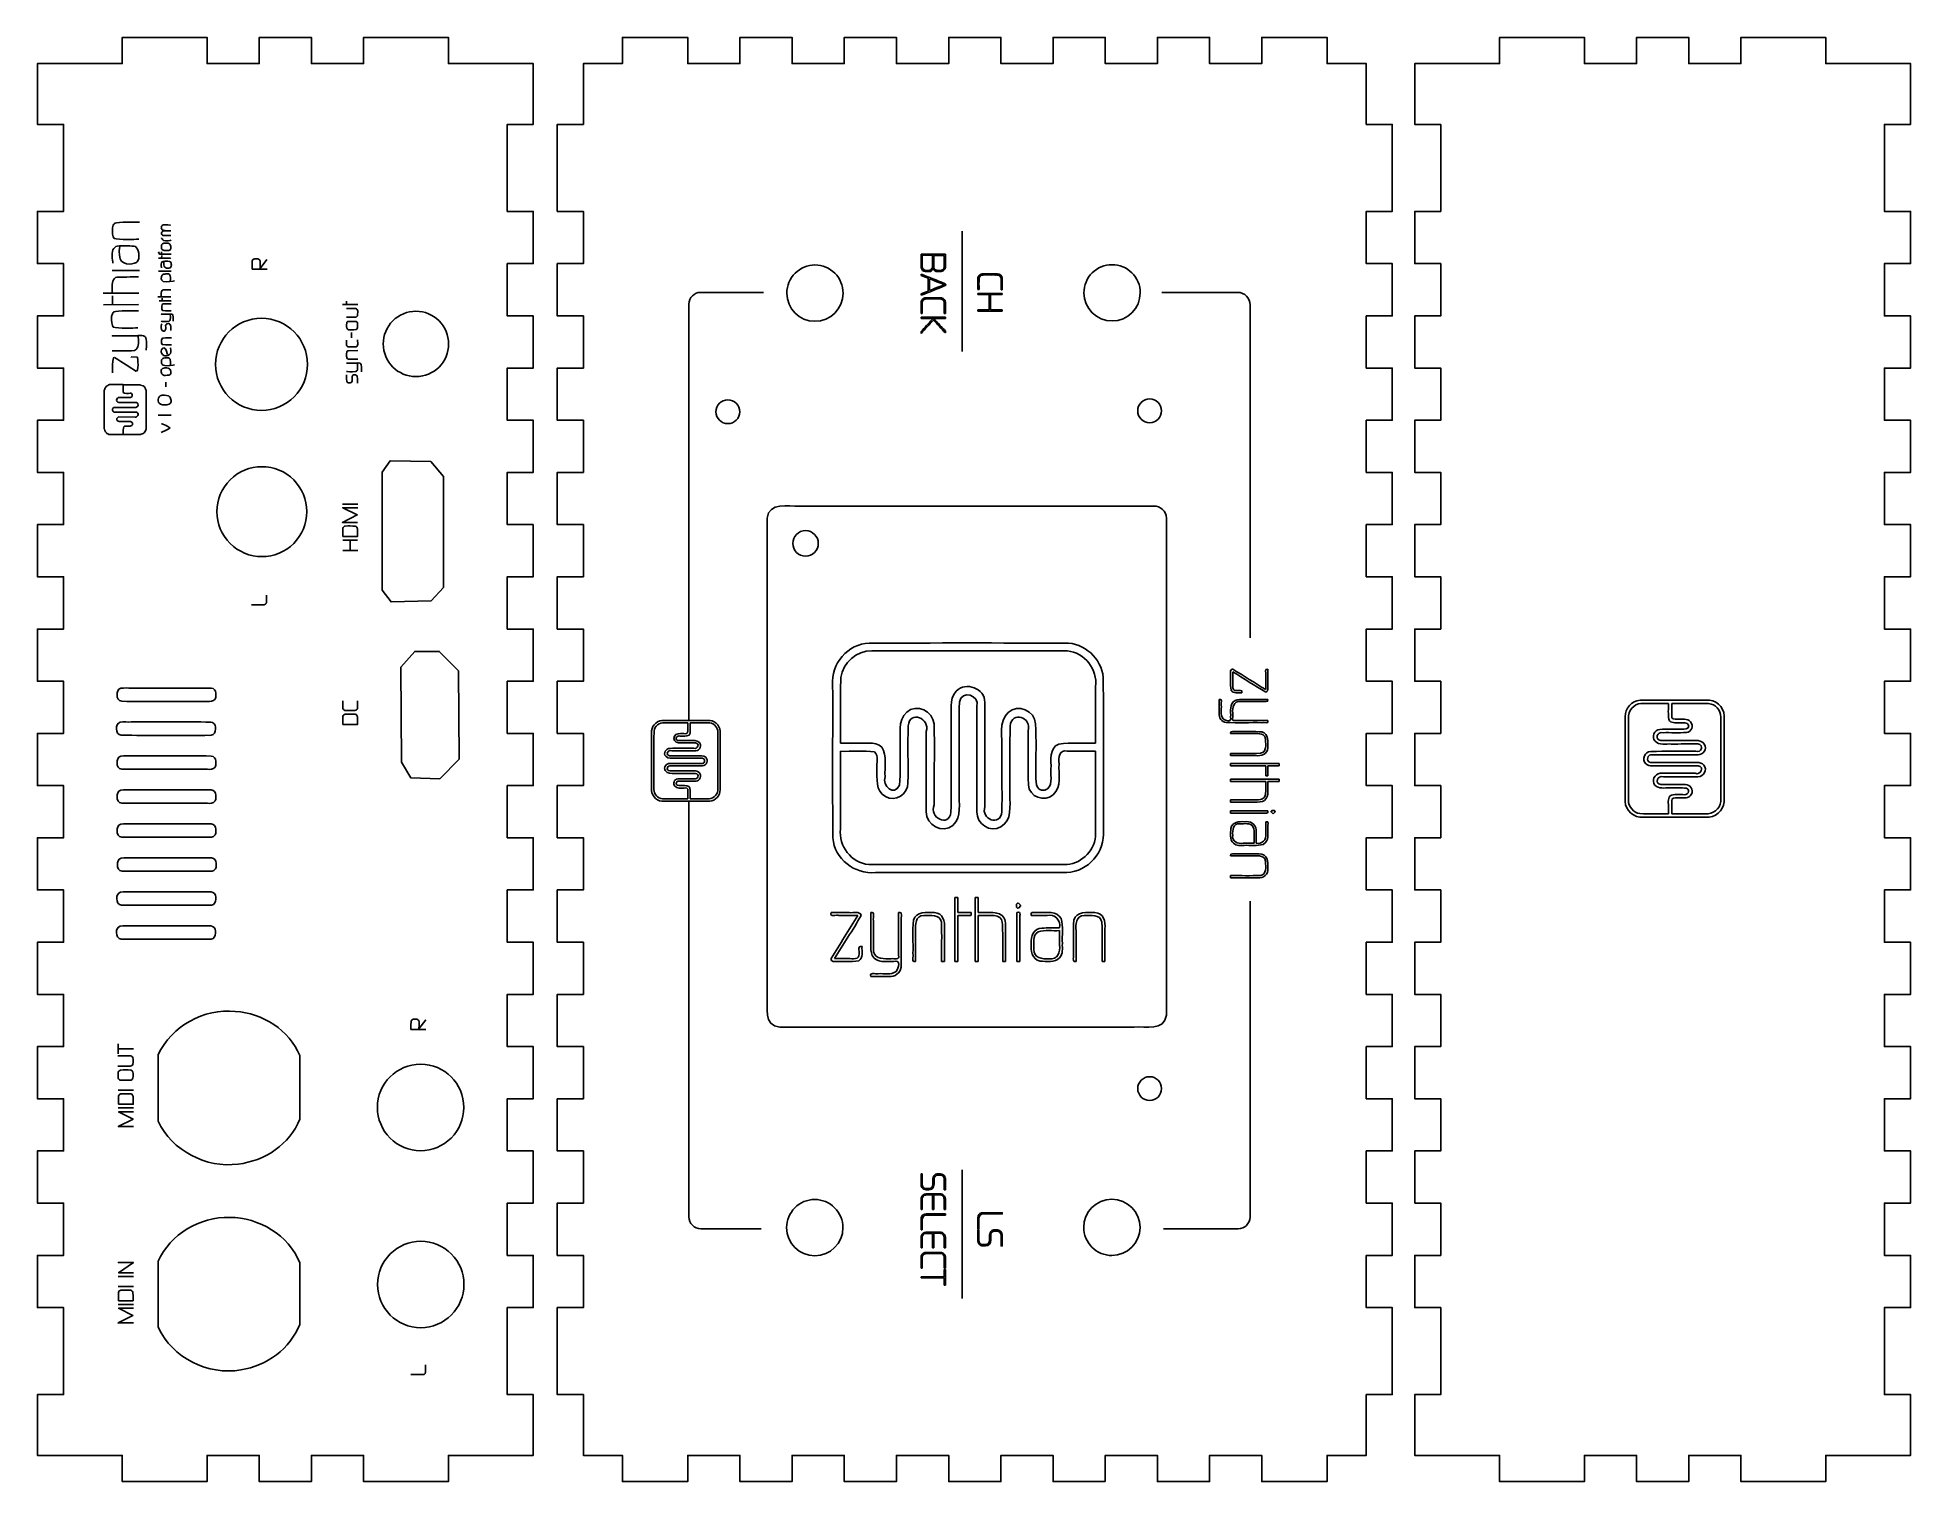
# Model space of a CAD drawing. Extents: x 0 to 215, y 0 to 166.
import ezdxf

# ---------------------------------------------------------------- set-up
doc = ezdxf.new("R2010")
doc.units = 0
doc.layers.add('Imprimir', color=7, linetype='CONTINUOUS')

msp = doc.modelspace()

# ---------------------------------------------------------------- linework, layer by layer
at = {"layer": 'Imprimir', "color": 5}
for points in [[(57.050102, 110.050079), (57.050102, 104.050071), (54.050094, 104.050071), (54.050094, 98.050058), (57.050102, 98.050058), (57.050102, 92.05005), (54.050094, 92.05005), (54.050094, 86.050039), (57.050102, 86.050039), (57.050102, 80.050032), (54.050094, 80.050032), (54.050094, 74.050021), (57.050102, 74.050021), (57.050102, 68.050008), (54.050094, 68.050008), (54.050094, 62.049997), (57.050102, 62.049997), (57.050102, 56.049989), (54.050094, 56.049989), (54.050094, 50.049979), (57.050102, 50.049979), (57.050102, 44.049965), (54.050094, 44.049965), (54.050094, 38.049955), (57.050102, 38.049955), (57.050102, 32.049938), (54.050094, 32.049938), (54.050094, 26.049931), (57.050102, 26.049931), (57.050102, 20.049912), (54.050094, 20.049912), (54.050094, 10.049892), (57.050102, 10.049892), (57.050102, 3.049875), (47.300078, 3.049875), (47.300078, 0.049867), (37.55005, 0.049867), (37.55005, 3.049875), (31.550034, 3.049875), (31.550034, 0.049867), (25.550022, 0.049867), (25.550022, 3.049875), (19.550017, 3.049875), (19.550017, 0.049867), (9.800007, 0.049867), (9.800007, 3.049875), (0.05, 3.049875), (0.05, 10.049892), (3.050003, 10.049892), (3.050003, 20.049912), (0.05, 20.049912), (0.05, 26.049931), (3.050003, 26.049931), (3.050003, 32.049938), (0.05, 32.049938), (0.05, 38.049955), (3.050003, 38.049955), (3.050003, 44.049965), (0.05, 44.049965), (0.05, 50.049979), (3.050003, 50.049979), (3.050003, 56.049989), (0.05, 56.049989), (0.05, 62.049997), (3.050003, 62.049997), (3.050003, 68.050008), (0.05, 68.050008), (0.05, 74.050021), (3.050003, 74.050021), (3.050003, 80.050032), (0.05, 80.050032), (0.05, 86.050039), (3.050003, 86.050039), (3.050003, 92.05005), (0.05, 92.05005), (0.05, 98.050058), (3.050003, 98.050058), (3.050003, 104.050071), (0.05, 104.050071), (0.05, 110.050079), (3.050003, 110.050079), (3.050003, 116.050089), (0.05, 116.050089), (0.05, 122.050097), (3.050003, 122.050097), (3.050003, 128.050108), (0.05, 128.050108), (0.05, 134.050118), (3.050003, 134.050118), (3.050003, 140.050127), (0.05, 140.050127), (0.05, 146.050138), (3.050003, 146.050138), (3.050003, 156.050149), (0.05, 156.050149), (0.05, 163.050155), (9.800007, 163.050155), (9.800007, 166.05016), (19.550017, 166.05016), (19.550017, 163.050155), (25.550022, 163.050155), (25.550022, 166.05016), (31.550034, 166.05016), (31.550034, 163.050155), (37.55005, 163.050155), (37.55005, 166.05016), (47.300078, 166.05016), (47.300078, 163.050155), (57.050102, 163.050155), (57.050102, 156.050149), (54.050094, 156.050149), (54.050094, 146.050138), (57.050102, 146.050138), (57.050102, 140.050127), (54.050094, 140.050127), (54.050094, 134.050118), (57.050102, 134.050118), (57.050102, 128.050108), (54.050094, 128.050108), (54.050094, 122.050097), (57.050102, 122.050097), (57.050102, 116.050089), (54.050094, 116.050089), (54.050094, 110.050079), (57.050102, 110.050079)], [(122.809017, 0.049864), (116.808992, 0.049864), (116.808992, 3.049872), (110.808965, 3.049872), (110.808965, 0.049864), (104.808965, 0.049864), (104.808965, 3.049872), (98.808944, 3.049872), (98.808944, 0.049864), (92.808944, 0.049864), (92.808944, 3.049872), (86.808914, 3.049872), (86.808914, 0.049864), (80.808892, 0.049864), (80.808892, 3.049872), (74.808893, 3.049872), (74.808893, 0.049864), (67.308854, 0.049864), (67.308854, 3.049872), (62.808869, 3.049872), (62.808869, 10.049889), (59.808841, 10.049889), (59.808841, 20.049914), (62.808869, 20.049914), (62.808869, 26.049931), (59.808841, 26.049931), (59.808841, 32.049941), (62.808869, 32.049941), (62.808869, 38.049957), (59.808841, 38.049957), (59.808841, 44.049974), (62.808869, 44.049974), (62.808869, 50.04999), (59.808841, 50.04999), (59.808841, 56.050001), (62.808869, 56.050001), (62.808869, 62.050017), (59.808841, 62.050017), (59.808841, 68.050033), (62.808869, 68.050033), (62.808869, 74.050049), (59.808841, 74.050049), (59.808841, 80.050065), (62.808869, 80.050065), (62.808869, 86.050076), (59.808841, 86.050076), (59.808841, 92.050092), (62.808869, 92.050092), (62.808869, 98.050108), (59.808841, 98.050108), (59.808841, 104.050125), (62.808869, 104.050125), (62.808869, 110.050135), (59.808841, 110.050135), (59.808841, 116.050151), (62.808869, 116.050151), (62.808869, 122.050168), (59.808841, 122.050168), (59.808841, 128.050181), (62.808869, 128.050181), (62.808869, 134.050192), (59.808841, 134.050192), (59.808841, 140.050195), (62.808869, 140.050195), (62.808869, 146.05021), (59.808841, 146.05021), (59.808841, 156.050235), (62.808869, 156.050235), (62.808869, 163.050253), (67.308854, 163.050253), (67.308854, 166.050261), (74.808893, 166.050261), (74.808893, 163.050253), (80.808892, 163.050253), (80.808892, 166.050261), (86.808914, 166.050261), (86.808914, 163.050253), (92.808944, 163.050253), (92.808944, 166.050261), (98.808944, 166.050261), (98.808944, 163.050253), (104.808965, 163.050253), (104.808965, 166.050261), (110.808965, 166.050261), (110.808965, 163.050253), (116.808992, 163.050253), (116.808992, 166.050261), (122.809017, 166.050261), (122.809017, 163.050253), (128.809013, 163.050253), (128.809013, 166.050261), (134.809041, 166.050261), (134.809041, 163.050253), (140.809037, 163.050253), (140.809037, 166.050261), (148.309076, 166.050261), (148.309076, 163.050253), (152.809098, 163.050253), (152.809098, 156.050235), (155.809092, 156.050235), (155.809092, 146.05021), (152.809098, 146.05021), (152.809098, 140.050195), (155.809092, 140.050195), (155.809092, 134.050192), (152.809098, 134.050192), (152.809098, 128.050181), (155.809092, 128.050181), (155.809092, 122.050168), (152.809098, 122.050168), (152.809098, 116.050151), (155.809092, 116.050151), (155.809092, 110.050135), (152.809098, 110.050135), (152.809098, 104.050125), (155.809092, 104.050125), (155.809092, 98.050108), (152.809098, 98.050108), (152.809098, 92.050092), (155.809092, 92.050092), (155.809092, 86.050076), (152.809098, 86.050076), (152.809098, 80.050065), (155.809092, 80.050065), (155.809092, 74.050049), (152.809098, 74.050049), (152.809098, 68.050033), (155.809092, 68.050033), (155.809092, 62.050017), (152.809098, 62.050017), (152.809098, 56.050001), (155.809092, 56.050001), (155.809092, 50.04999), (152.809098, 50.04999), (152.809098, 44.049974), (155.809092, 44.049974), (155.809092, 38.049957), (152.809098, 38.049957), (152.809098, 32.049941), (155.809092, 32.049941), (155.809092, 26.049931), (152.809098, 26.049931), (152.809098, 20.049914), (155.809092, 20.049914), (155.809092, 10.049889), (152.809098, 10.049889), (152.809098, 3.049872), (148.309076, 3.049872), (148.309076, 0.049864), (140.809037, 0.049864), (140.809037, 3.049872), (134.809041, 3.049872), (134.809041, 0.049864), (128.809013, 0.049864), (128.809013, 3.049872), (122.809017, 3.049872), (122.809017, 0.049864)], [(158.389066, 32.049893), (158.389066, 38.049898), (161.389068, 38.049898), (161.389068, 44.049903), (158.389066, 44.049903), (158.389066, 50.049908), (161.389068, 50.049908), (161.389068, 56.049913), (158.389066, 56.049913), (158.389066, 62.049918), (161.389068, 62.049918), (161.389068, 68.049923), (158.389066, 68.049923), (158.389066, 74.049928), (161.389068, 74.049928), (161.389068, 80.049933), (158.389066, 80.049933), (158.389066, 86.049938), (161.389068, 86.049938), (161.389068, 92.049948), (158.389066, 92.049948), (158.389066, 98.049936), (161.389068, 98.049936), (161.389068, 104.049952), (158.389066, 104.049952), (158.389066, 110.049969), (161.389068, 110.049969), (161.389068, 116.049957), (158.389066, 116.049957), (158.389066, 122.049973), (161.389068, 122.049973), (161.389068, 128.049961), (158.389066, 128.049961), (158.389066, 134.049977), (161.389068, 134.049977), (161.389068, 140.049995), (158.389066, 140.049995), (158.389066, 146.049983), (161.389068, 146.049983), (161.389068, 156.049991), (158.389066, 156.049991), (158.389066, 163.050005), (168.139073, 163.050005), (168.139073, 166.049999), (177.889081, 166.049999), (177.889081, 163.050005), (183.889086, 163.050005), (183.889086, 166.049999), (189.88909, 166.049999), (189.88909, 163.050005), (195.889095, 163.050005), (195.889095, 166.049999), (205.639106, 166.049999), (205.639106, 163.050005), (215.389113, 163.050005), (215.389113, 156.049991), (212.38911, 156.049991), (212.38911, 146.049983), (215.389113, 146.049983), (215.389113, 140.049995), (212.38911, 140.049995), (212.38911, 134.049977), (215.389113, 134.049977), (215.389113, 128.049961), (212.38911, 128.049961), (212.38911, 122.049973), (215.389113, 122.049973), (215.389113, 116.049957), (212.38911, 116.049957), (212.38911, 110.049969), (215.389113, 110.049969), (215.389113, 104.049952), (212.38911, 104.049952), (212.38911, 98.049936), (215.389113, 98.049936), (215.389113, 92.049948), (212.38911, 92.049948), (212.38911, 86.049938), (215.389113, 86.049938), (215.389113, 80.049933), (212.38911, 80.049933), (212.38911, 74.049928), (215.389113, 74.049928), (215.389113, 68.049923), (212.38911, 68.049923), (212.38911, 62.049918), (215.389113, 62.049918), (215.389113, 56.049913), (212.38911, 56.049913), (212.38911, 50.049908), (215.389113, 50.049908), (215.389113, 44.049903), (212.38911, 44.049903), (212.38911, 38.049898), (215.389113, 38.049898), (215.389113, 32.049893), (212.38911, 32.049893), (212.38911, 26.049888), (215.389113, 26.049888), (215.389113, 20.049881), (212.38911, 20.049881), (212.38911, 10.049875), (215.389113, 10.049875), (215.389113, 3.049867), (205.639106, 3.049867), (205.639106, 0.049864), (195.889095, 0.049864), (195.889095, 3.049867), (189.88909, 3.049867), (189.88909, 0.049864), (183.889086, 0.049864), (183.889086, 3.049867), (177.889081, 3.049867), (177.889081, 0.049864), (168.139073, 0.049864), (168.139073, 3.049867), (158.389066, 3.049867), (158.389066, 10.049875), (161.389068, 10.049875), (161.389068, 20.049881), (158.389066, 20.049881), (158.389066, 26.049888), (161.389068, 26.049888), (161.389068, 32.049893), (158.389066, 32.049893)], [(89.434549, 133.424638), (89.434549, 133.424638)], [(123.594303, 133.459159), (123.594303, 133.459159)], [(43.560743, 127.067099), (43.560743, 127.067099)], [(25.807965, 123.18294), (25.807965, 123.18294)], [(79.424149, 121.657788), (79.424149, 121.657788)], [(127.912647, 121.761796), (127.912647, 121.761796)], [(45.259433, 117.311575), (46.732969, 115.581775), (46.732963, 102.832457), (45.323492, 101.294854), (40.710685, 101.166725), (39.685615, 102.512135), (39.685615, 116.094263), (40.582551, 117.375611), (45.259433, 117.311575)], [(129.834643, 110.80688), (129.834643, 110.80688)], [(89.820394, 107.888612), (89.820394, 107.888612)], [(25.849737, 106.371256), (25.849737, 106.371256)], [(48.438435, 93.230831), (48.545282, 83.097597), (46.301254, 80.816795), (42.988639, 80.942043), (41.920056, 82.758634), (41.813195, 93.658172), (43.416073, 95.474754), (46.247835, 95.474811), (48.438435, 93.230831)], [(20.56383, 90.676037), (20.56383, 90.676034)], [(20.507535, 86.769367), (20.507535, 86.769367)], [(20.56383, 82.86274), (20.56383, 82.86274)], [(20.56383, 78.95609), (20.56383, 78.95609)], [(20.56383, 75.049435), (20.56383, 75.049432)], [(20.604721, 71.142799), (20.604721, 71.142796)], [(20.548429, 67.236129), (20.548429, 67.236129)], [(20.507535, 63.329494), (20.507535, 63.329491)], [(30.201452, 49.009606), (30.201452, 49.009606)], [(127.912647, 43.84683), (127.912647, 43.84683)], [(44.098097, 38.083962), (44.098097, 38.083962)], [(89.412761, 25.997418), (89.412761, 25.997418)], [(123.572544, 26.031962), (123.572544, 26.031962)], [(30.201452, 25.199889), (30.201452, 25.199889)], [(44.11752, 17.735458), (44.11752, 17.735458)]]:
    msp.add_lwpolyline(points, close=True, dxfattribs=at)
at = {"layer": 'Imprimir', "color": 7}
for points in [[(14.412003, 143.74633), (14.524257, 143.833621), (15.384866, 143.840112)], [(15.372394, 143.272419), (14.511786, 143.284837)], [(106.352924, 143.790735), (106.352924, 129.969941)], [(13.96299, 141.40154), (14.062773, 141.152084), (15.409811, 141.152084)], [(13.966132, 140.66731), (15.350762, 140.677753), (15.350762, 140.677753), (15.350762, 140.677753)], [(14.299752, 141.139609), (14.299752, 141.414014)], [(14.318362, 140.66731), (14.330497, 140.974114)], [(25.636371, 139.501634), (26.435995, 140.529264)], [(8.624619, 139.280298), (11.764341, 139.280298)], [(13.974372, 139.179291), (15.420764, 139.179291)], [(14.287278, 138.258513), (14.312226, 138.620237)], [(26.448486, 139.42676), (24.714932, 139.42676)], [(7.601561, 136.669739), (11.693785, 136.669739)], [(8.659897, 135.329183), (8.695172, 136.352239)], [(13.88742, 136.226876), (15.397958, 136.226876)], [(14.036687, 135.763664), (15.421317, 135.774107), (15.421317, 135.774107), (15.421317, 135.774107)], [(14.388917, 135.763664), (14.401053, 136.070468)], [(35.589286, 135.354784), (35.589286, 135.7252)], [(83.535074, 136.74746), (76.27467, 136.74746)], [(138.041657, 136.745535), (129.326177, 136.745535)], [(7.636839, 135.329183), (11.658508, 135.364461), (11.658508, 135.364461), (11.658508, 135.364461)], [(15.318089, 134.24243), (14.29919, 134.24243), (14.287055, 134.24243), (14.287055, 134.24243)], [(35.571647, 133.881951), (36.656442, 133.881951)], [(36.868108, 135.337145), (36.868108, 135.354643)], [(74.945488, 135.377714), (74.945488, 87.544951)], [(139.451594, 97.04895), (139.451594, 135.298782)], [(11.62323, 131.766125), (8.659897, 131.766125), (8.624619, 131.766125), (8.624619, 131.766125)], [(15.633464, 133.457031), (15.633464, 133.457031), (15.633464, 133.457031)], [(36.16255, 131.527145), (36.16255, 132.153337)], [(11.552674, 129.296678), (10.811841, 129.331955), (10.811841, 129.331955)], [(12.540455, 130.108066), (12.540455, 130.108066), (12.540455, 130.108066)], [(35.589286, 131.271395), (35.589286, 130.662836)], [(35.792133, 130.045472), (36.876928, 130.072001)], [(35.809772, 130.477642), (36.621164, 130.477642)], [(36.868108, 130.786309), (36.85047, 131.297839)], [(14.299752, 128.617202), (14.324701, 128.978924)], [(35.562828, 128.625559), (36.824011, 128.625559)], [(36.868108, 129.066528), (35.880328, 129.066528)], [(7.734406, 121.05906), (7.734406, 125.520544)], [(8.308657, 126.147811), (9.907725, 126.139062)], [(9.905992, 125.246055), (9.905992, 126.103644), (11.860178, 126.103644)], [(12.540444, 125.48521), (12.540444, 120.979558)], [(14.823599, 125.885599), (14.823599, 126.421934)], [(8.794562, 123.497434), (11.34777, 123.497434)], [(11.418447, 122.993834), (8.812232, 122.993834)], [(9.319811, 124.650761), (10.747015, 124.650761)], [(11.44495, 124.089339), (9.421823, 124.089339)], [(9.368816, 122.437261), (11.285929, 122.393093)], [(10.747015, 121.898276), (9.45716, 121.889527)], [(10.049079, 121.359372), (10.658668, 121.359372)], [(11.913185, 120.422984), (8.229144, 120.422984)], [(36.85952, 110.308504), (35.107118, 110.308504), (36.815866, 111.162878), (35.150772, 111.986064), (36.871995, 111.992273)], [(35.139492, 108.257028), (36.859289, 108.257028)], [(36.01262, 107.084059), (36.01262, 108.239417)], [(35.148311, 107.075225), (36.868108, 107.075225)], [(26.378624, 101.226116), (26.378624, 101.946121)], [(74.945404, 78.248393), (74.945404, 30.476233)], [(139.921223, 73.423064), (139.921223, 73.423064)], [(139.45248, 30.454178), (139.45248, 66.752734)], [(117.553049, 63.378756), (117.553049, 63.378756)], [(44.715633, 52.026082), (42.982083, 52.026082)], [(43.903522, 52.101054), (44.703142, 53.12869)], [(9.335661, 49.213478), (9.335661, 50.367194)], [(9.335661, 49.780981), (11.08806, 49.793456)], [(9.298244, 48.98897), (9.298244, 48.98897), (9.298244, 48.98897)], [(11.094295, 40.869307), (9.341898, 40.869307), (11.050641, 41.723681), (9.385552, 42.546872), (11.106769, 42.553109)], [(106.352924, 35.863269), (106.352924, 21.095999)], [(76.315226, 29.106462), (83.248054, 29.106462)], [(129.497861, 29.106053), (138.082599, 29.106053)], [(11.08806, 24.046813), (9.373078, 24.05305), (11.08806, 25.231715), (9.323189, 25.231718), (9.323189, 25.231718), (9.323189, 25.231718)], [(11.075586, 18.284473), (9.323189, 18.284473), (11.031932, 19.138848), (9.366844, 19.962036), (11.08806, 19.968273)], [(44.666622, 12.733038), (44.666622, 13.453066)]]:
    msp.add_lwpolyline(points, dxfattribs=at)
for points in [[(14.486843, 141.601184), (14.48684, 141.601071)], [(101.766551, 141.010009), (101.767934, 141.010009)], [(103.087833, 141.002191), (103.087974, 141.002191)], [(101.627384, 139.756435), (101.627356, 139.756435)], [(101.627356, 138.682493), (101.627356, 138.682493)], [(102.599786, 138.299782), (102.599786, 138.299782)], [(108.301753, 138.694242), (108.301753, 138.694202)], [(101.774481, 135.937166), (101.775751, 135.937138)], [(108.153333, 136.495577), (108.153333, 136.495577)], [(101.627356, 133.738491), (101.627356, 133.738491)], [(103.150571, 133.664292), (103.150458, 133.664292)], [(35.606925, 132.638395), (35.606925, 132.638395)], [(35.769386, 133.414531), (36.621156, 133.414531)], [(14.474371, 127.257707), (14.474369, 127.257594)], [(14.19997, 123.89009), (14.19997, 123.890005)], [(35.168411, 108.678724), (36.839742, 108.678724)], [(35.168411, 108.678724), (35.168411, 108.678724)], [(95.984613, 95.541683), (95.985211, 95.541904)], [(118.176421, 96.440262), (118.176421, 96.440273)], [(135.889955, 88.360494), (135.889955, 88.360516)], [(35.168411, 87.057355), (36.839742, 87.057355)], [(35.168411, 87.057355), (35.168411, 87.057355)], [(78.267306, 86.19651), (78.267391, 86.196487)], [(182.571619, 87.966523), (182.571619, 87.966523)], [(193.578669, 87.926126), (193.578663, 87.926165)], [(137.22306, 83.748582), (137.22306, 83.748576)], [(141.25461, 82.319073), (141.25461, 82.319059)], [(70.927936, 79.596735), (70.927767, 79.596737)], [(78.535699, 79.568826), (78.535699, 79.568826)], [(137.223116, 78.40294), (137.22306, 78.402937)], [(182.959815, 78.377921), (182.959818, 78.377769)], [(137.22306, 77.149052), (137.22306, 77.149052)], [(142.114177, 76.808636), (142.114177, 76.808636)], [(118.083059, 70.96748), (118.082969, 70.966879)], [(137.22306, 69.697017), (137.22306, 69.697017)], [(105.876069, 65.128973), (105.876103, 65.128973)], [(113.109124, 66.257245), (113.109124, 66.257245)], [(103.999728, 59.83713), (103.999713, 59.83713)], [(111.01631, 59.837207), (111.01643, 59.83713)], [(112.66229, 59.83713), (112.66229, 59.83713)], [(122.443851, 59.83713), (122.443876, 59.83713)], [(97.946086, 58.087285), (97.946048, 58.087285)], [(9.57264, 46.195108), (9.57264, 46.195105)], [(9.385552, 43.419952), (11.056878, 43.419952)], [(9.385552, 43.419952), (9.385552, 43.419952)], [(103.439736, 35.408933), (103.439482, 35.409074)], [(101.638334, 32.624015), (101.639068, 32.624636)], [(101.662495, 30.403914), (101.662495, 30.402559)], [(108.153333, 30.160447), (108.153333, 29.121668), (108.293936, 29.121668), (108.293936, 30.164341)], [(108.188498, 30.550977), (108.188498, 30.550977)], [(108.809446, 30.812617), (110.965259, 30.812617), (110.965259, 30.953217), (108.809446, 30.953217)], [(101.638334, 28.211104), (101.639068, 28.211725)], [(108.293879, 27.832909), (108.293879, 28.977145), (108.153304, 28.977145), (108.153304, 27.832909)], [(109.508485, 28.258599), (109.508485, 27.829014)], [(109.656905, 27.829014), (109.656905, 28.262494)], [(109.965431, 28.969187), (109.965459, 28.969328)], [(110.324728, 28.98104), (110.090399, 28.98104)], [(110.113823, 28.840471), (110.328623, 28.840471)], [(110.824628, 28.293736), (110.824628, 27.141707), (110.965203, 27.141707), (110.965203, 28.289841)], [(101.774481, 26.19996), (101.775751, 26.200524)], [(109.028114, 27.290097), (108.750825, 27.290097)], [(108.762538, 27.149497), (109.043749, 27.149497)], [(104.298651, 23.595766), (104.298651, 23.595766)], [(9.366844, 20.835116), (11.038169, 20.835116)], [(9.366844, 20.835116), (9.366844, 20.835116)]]:
    msp.add_lwpolyline(points, close=True, dxfattribs=at)
for points in [[(8.765727, 143.125579), (8.641781, 143.456061), (8.606164, 144.15129), (8.765727, 144.466137)], [(8.765727, 144.466137), (8.860376, 144.652884), (8.910707, 144.72279), (9.118508, 144.74836)], [(9.118508, 144.74836), (9.965059, 144.852556), (11.764341, 144.818915), (11.764341, 144.818915)], [(14.337166, 144.008401), (14.277578, 144.11827), (14.274324, 144.230736), (14.324692, 144.345149)], [(14.324692, 144.345149), (14.356874, 144.418244), (14.436043, 144.469496), (14.511783, 144.494811)], [(14.511783, 144.494811), (14.780015, 144.584501), (15.359917, 144.469976), (15.359917, 144.469976)], [(9.08323, 142.913912), (8.846629, 142.961213), (8.850456, 142.899519), (8.765727, 143.125579)], [(11.693785, 142.878634), (11.693785, 142.878634), (10.038535, 142.722961), (9.08323, 142.913912)], [(14.312224, 141.788156), (14.312224, 141.788156), (14.252042, 142.098544), (14.324698, 142.224697)], [(14.349641, 143.409551), (14.294486, 143.516852), (14.306768, 143.66451), (14.412003, 143.74633)], [(14.299752, 143.035437), (14.299752, 143.035437), (14.416522, 142.770092), (14.536731, 142.711164)], [(14.324698, 142.224697), (14.375944, 142.313682), (14.445689, 142.345093), (14.586623, 142.386834)], [(14.48684, 143.896133), (14.427966, 143.916735), (14.366898, 143.953565), (14.337166, 144.008401)], [(14.511786, 143.284837), (14.511786, 143.284837), (14.380815, 143.348901), (14.349641, 143.409551)], [(15.384866, 143.840112), (15.384866, 143.840112), (14.757759, 143.801448), (14.48684, 143.896133)], [(14.536731, 142.711164), (14.801879, 142.581172), (15.422285, 142.735999), (15.422285, 142.735999)], [(14.586623, 142.386834), (14.727556, 142.428575), (14.839299, 142.421858), (15.085527, 142.386778)], [(15.085527, 142.386778), (15.197495, 142.370973), (15.326533, 142.23291), (15.359923, 142.124847)], [(15.359923, 142.124847), (15.401672, 141.989747), (15.403481, 141.83063), (15.347448, 141.70078)], [(8.730449, 140.091715), (8.730449, 140.091715), (8.51425, 141.173871), (8.730449, 141.64394)], [(8.730449, 141.64394), (8.821054, 141.840932), (9.008114, 142.051102), (9.224341, 142.067274)], [(9.224341, 142.067274), (9.866205, 142.11528), (10.470459, 142.089005), (11.164619, 142.067274)], [(9.541841, 140.620885), (9.368695, 141.045714), (9.506563, 141.996718), (9.506563, 141.996718)], [(10.000452, 140.126993), (9.795864, 140.219816), (9.626632, 140.412831), (9.541841, 140.620885)], [(11.199897, 140.091715), (10.817737, 139.973634), (10.364708, 139.961752), (10.000452, 140.126993)], [(11.164619, 142.067274), (11.397921, 142.059936), (11.544973, 141.758015), (11.62323, 141.538107)], [(11.587952, 140.37394), (11.513223, 140.232516), (11.352711, 140.138931), (11.199897, 140.091715)], [(11.62323, 141.538107), (11.753396, 141.172347), (11.769345, 140.717179), (11.587952, 140.37394)], [(14.30694, 139.556425), (14.30694, 139.556425), (14.224447, 139.969316), (14.30694, 140.148668)], [(14.30694, 140.148668), (14.34151, 140.223852), (14.412884, 140.304031), (14.495389, 140.310212)], [(14.48684, 141.601071), (14.394771, 141.649303), (14.312224, 141.788156), (14.312224, 141.788156)], [(15.147886, 141.576066), (14.880244, 141.558004), (14.682169, 141.498737), (14.486843, 141.601184)], [(14.495389, 140.310212), (14.740295, 140.328274), (14.970854, 140.318396), (15.235717, 140.310212)], [(14.61653, 139.758439), (14.550467, 139.920491), (14.603068, 140.283344), (14.603068, 140.283344)], [(15.347448, 141.70078), (15.312504, 141.61981), (15.235878, 141.582021), (15.147886, 141.576066)], [(15.235717, 140.310212), (15.324735, 140.306543), (15.380844, 140.192215), (15.410706, 140.10831)], [(15.410706, 140.10831), (15.460371, 139.968723), (15.466456, 139.795043), (15.397244, 139.664064)], [(24.714932, 139.42676), (24.714932, 139.42676), (24.718883, 139.972663), (24.733671, 140.24512)], [(24.733671, 140.24512), (24.735647, 140.28164), (24.733389, 140.319175), (24.743041, 140.354425)], [(24.743041, 140.354425), (24.757576, 140.406921), (24.780153, 140.459273), (24.814884, 140.50124)], [(24.814884, 140.50124), (24.841441, 140.533328), (24.874376, 140.56632), (24.914835, 140.576198)], [(24.914835, 140.576198), (25.065339, 140.612943), (25.236055, 140.602162), (25.392736, 140.588616)], [(25.392736, 140.588616), (25.438778, 140.584665), (25.482763, 140.561805), (25.5208, 140.53553)], [(25.5208, 140.53553), (25.562027, 140.507082), (25.598948, 140.469631), (25.623877, 140.426197)], [(25.623877, 140.426197), (25.64225, 140.394193), (25.653211, 140.356855), (25.655111, 140.319994)], [(25.655111, 140.319994), (25.669052, 140.049484), (25.636371, 139.501634), (25.636371, 139.501634)], [(101.627384, 141.150598), (101.627384, 140.685876), (101.627356, 140.221142), (101.627384, 139.756435)], [(104.439283, 141.150598), (103.501994, 141.150598), (102.564678, 141.150598), (101.627384, 141.150598)], [(101.79308, 139.584787), (101.748996, 139.760922), (101.772477, 139.943969), (101.766551, 140.123674)], [(101.766551, 140.123674), (101.766551, 140.419119), (101.766551, 140.714564), (101.766551, 141.010009)], [(101.767934, 141.010009), (102.1611, 141.010009), (102.554236, 141.010009), (102.947371, 141.010009)], [(102.947371, 141.010009), (102.947371, 140.577192), (102.950193, 140.144307), (102.944549, 139.711527)], [(103.1182, 139.549286), (103.068783, 139.728994), (103.094211, 139.917059), (103.087833, 140.101107)], [(103.087833, 140.101107), (103.087833, 140.401469), (103.087833, 140.70183), (103.087833, 141.002191)], [(103.087974, 141.002191), (103.491552, 141.002191), (103.895102, 141.002191), (104.298651, 141.002191)], [(104.298651, 141.002191), (104.295829, 140.569527), (104.302038, 140.13671), (104.295829, 139.704139)], [(104.425454, 139.593146), (104.450007, 139.816367), (104.435049, 140.041694), (104.439283, 140.265954)], [(104.439283, 140.265954), (104.439283, 140.560834), (104.439283, 140.855717), (104.439283, 141.150598)], [(8.659897, 136.669739), (8.659897, 136.669739), (8.543909, 137.625967), (8.730449, 138.045576)], [(8.730449, 138.045576), (8.818274, 138.243132), (8.972898, 138.507602), (9.189063, 138.504187)], [(9.189063, 138.504187), (9.976274, 138.491769), (11.658508, 138.539465), (11.658508, 138.539465)], [(14.499311, 138.009085), (14.399797, 138.053845), (14.287278, 138.258513), (14.287278, 138.258513)], [(14.312226, 138.620237), (14.312226, 138.620237), (14.431223, 138.836476), (14.536734, 138.844745)], [(15.796461, 138.071343), (15.796461, 138.071343), (14.863375, 137.84531), (14.499311, 138.009085)], [(14.536734, 138.844745), (14.724434, 138.85942), (14.897787, 138.884199), (15.110472, 138.86958)], [(14.791519, 139.569971), (14.713456, 139.605362), (14.648884, 139.679022), (14.61653, 139.758439)], [(15.249176, 139.556425), (15.10336, 139.511382), (14.930502, 139.50681), (14.791519, 139.569971)], [(15.110472, 138.86958), (15.2135, 138.862525), (15.274627, 138.729598), (15.310034, 138.632598)], [(15.397244, 139.664064), (15.368728, 139.610131), (15.307483, 139.574402), (15.249176, 139.556425)], [(15.310034, 138.632598), (15.379879, 138.441223), (15.310034, 138.021446), (15.310034, 138.021446)], [(101.627356, 139.756435), (101.627243, 139.525548), (101.735873, 139.271009), (101.967916, 139.189466)], [(104.331079, 137.769818), (103.42983, 138.131321), (102.52861, 138.492822), (101.627356, 138.854327)], [(101.627356, 138.854327), (101.627356, 138.797047), (101.627356, 138.73977), (101.627356, 138.682493)], [(101.627356, 138.682493), (101.903344, 138.575751), (102.179303, 138.469011), (102.455289, 138.362269)], [(102.220564, 139.277745), (102.03489, 139.286184), (101.839025, 139.39311), (101.79308, 139.584787)], [(101.967916, 139.189466), (102.159858, 139.115261), (102.369521, 139.137207), (102.570746, 139.138666)], [(102.707539, 139.317329), (102.55195, 139.257527), (102.383237, 139.27947), (102.220564, 139.277745)], [(102.455289, 138.362269), (102.455289, 137.875418), (102.455289, 137.38857), (102.455289, 136.901717)], [(102.570746, 139.138666), (102.765902, 139.14558), (102.972602, 139.259045), (103.021596, 139.459638)], [(102.599786, 138.299782), (103.176507, 138.077185), (103.7532, 137.854592), (104.329921, 137.631995)], [(102.599786, 136.964198), (102.599786, 137.409395), (102.599786, 137.854592), (102.599786, 138.299782)], [(102.944549, 139.711527), (102.944549, 139.55114), (102.870494, 139.372465), (102.707539, 139.317329)], [(103.021596, 139.459638), (103.087015, 139.251501), (103.307741, 139.138911), (103.5154, 139.136871)], [(103.571308, 139.268494), (103.384279, 139.263386), (103.170468, 139.353844), (103.1182, 139.549286)], [(103.5154, 139.136871), (103.69828, 139.14006), (103.886945, 139.115704), (104.063617, 139.174274)], [(104.087775, 139.348112), (103.933738, 139.249498), (103.744593, 139.282315), (103.571308, 139.268494)], [(104.063617, 139.174274), (104.243674, 139.241776), (104.405021, 139.393603), (104.425454, 139.593146)], [(104.295829, 139.704139), (104.295829, 139.558447), (104.218077, 139.417158), (104.087775, 139.348112)], [(108.301753, 138.694202), (108.16369, 138.565444), (108.147265, 138.367341), (108.15432, 138.189989)], [(108.15432, 138.189989), (108.151498, 137.815242), (108.154405, 137.440485), (108.15432, 137.065725)], [(108.294924, 137.065725), (108.298028, 137.496207), (108.28815, 137.927088), (108.300568, 138.357302)], [(108.300568, 138.357302), (108.327097, 138.579267), (108.538312, 138.755467), (108.761719, 138.741542)], [(108.654842, 138.878847), (108.520024, 138.862873), (108.389412, 138.799192), (108.301753, 138.694242)], [(109.58079, 138.885648), (109.272208, 138.883955), (108.963119, 138.891688), (108.654842, 138.878847)], [(108.761719, 138.741542), (109.18026, 138.749416), (109.599078, 138.742107), (110.017755, 138.745381)], [(110.425594, 138.881161), (110.144247, 138.892139), (109.862363, 138.881443), (109.58079, 138.885648)], [(110.017755, 138.745381), (110.173146, 138.741175), (110.330005, 138.753113), (110.484353, 138.734346)], [(110.959897, 138.379493), (110.936473, 138.648104), (110.697233, 138.878564), (110.425594, 138.881161)], [(110.484353, 138.734346), (110.695709, 138.690658), (110.851609, 138.475776), (110.824656, 138.260929)], [(110.824656, 138.260929), (110.827479, 137.859972), (110.824769, 137.45901), (110.824656, 137.058046)], [(110.965259, 137.058046), (110.962437, 137.498504), (110.971468, 137.93919), (110.959897, 138.379493)], [(14.278077, 136.226876), (14.278077, 136.226876), (14.235264, 136.649391), (14.304127, 136.834811)], [(14.304127, 136.834811), (14.336543, 136.922102), (14.393619, 137.038973), (14.473412, 137.037477)], [(14.473412, 137.037477), (14.763991, 137.031833), (15.384942, 137.052999), (15.384942, 137.052999)], [(76.27467, 136.74746), (75.558588, 136.74746), (74.945488, 136.1344), (74.945488, 135.377714)], [(101.627356, 136.409663), (102.54972, 136.779419), (103.471797, 137.149931), (104.394353, 137.519228)], [(102.455289, 136.901717), (102.179303, 136.794975), (101.903344, 136.68823), (101.627356, 136.581488)], [(101.627356, 136.581488), (101.627356, 136.524217), (101.627356, 136.466937), (101.627356, 136.409663)], [(101.775751, 135.937138), (101.671922, 135.836029), (101.627469, 135.691602), (101.62936, 135.549218)], [(101.769966, 135.539659), (101.765732, 135.756883), (101.940343, 135.959693), (102.158447, 135.979539)], [(102.186049, 136.126066), (102.028735, 136.121748), (101.877125, 136.058764), (101.774481, 135.937166)], [(102.158447, 135.979539), (102.361252, 135.995964), (102.565412, 135.984478), (102.768837, 135.987893)], [(103.477131, 136.128606), (103.046798, 136.127195), (102.616325, 136.131682), (102.186049, 136.126066)], [(104.329921, 137.631995), (103.7532, 137.409398), (103.176507, 137.186792), (102.599786, 136.964198)], [(102.768837, 135.987893), (103.144334, 135.986482), (103.52, 135.990969), (103.895384, 135.985635)], [(103.99467, 136.112096), (103.823925, 136.141376), (103.649625, 136.12378), (103.477131, 136.128606)], [(103.895384, 135.985635), (104.118452, 135.973471), (104.311408, 135.768061), (104.297297, 135.542648)], [(104.435077, 135.575287), (104.432255, 135.827828), (104.244465, 136.064609), (103.99467, 136.112096)], [(104.394353, 137.519228), (104.538992, 137.575119), (104.455934, 137.756873), (104.331079, 137.769818)], [(110.965259, 136.636163), (110.027943, 136.636163), (109.090655, 136.636163), (108.153333, 136.636163)], [(108.153333, 136.636163), (108.153333, 136.5893), (108.153333, 136.54244), (108.153333, 136.495577)], [(108.153333, 136.495577), (108.593345, 136.495577), (109.033364, 136.495577), (109.473376, 136.495577)], [(108.15432, 137.065725), (108.201198, 137.065725), (108.248046, 137.065725), (108.294924, 137.065725)], [(109.473376, 136.495577), (109.473376, 135.912398), (109.473376, 135.329223), (109.473376, 134.746044)], [(109.613979, 134.746044), (109.613979, 135.329223), (109.613979, 135.912398), (109.613979, 136.495577)], [(109.613979, 136.495577), (110.064406, 136.495577), (110.514833, 136.495577), (110.965259, 136.495577)], [(110.824656, 137.058046), (110.871533, 137.058046), (110.918382, 137.058046), (110.965259, 137.058046)], [(110.965259, 136.495577), (110.965259, 136.54244), (110.965259, 136.5893), (110.965259, 136.636163)], [(139.451594, 135.298782), (139.451594, 136.097646), (138.838576, 136.745535), (138.041657, 136.745535)], [(8.659897, 132.930292), (8.535947, 133.260774), (8.500331, 133.956003), (8.659897, 134.27085)], [(8.659897, 134.27085), (8.754543, 134.457599), (8.804874, 134.527506), (9.012674, 134.553075)], [(9.012674, 134.553075), (9.859225, 134.657271), (11.658508, 134.623631), (11.658508, 134.623631)], [(14.389152, 134.740499), (14.346011, 134.878477), (14.333613, 135.168712), (14.389152, 135.300114)], [(14.389152, 135.300114), (14.422093, 135.378092), (14.439613, 135.407246), (14.511938, 135.417942)], [(14.499659, 134.652191), (14.417309, 134.672229), (14.418641, 134.645983), (14.389152, 134.740499)], [(15.408273, 134.637798), (15.408273, 134.637798), (14.832159, 134.572802), (14.499659, 134.652191)], [(14.511938, 135.417942), (14.806584, 135.461433), (15.432832, 135.44735), (15.432832, 135.44735)], [(15.172527, 133.440239), (15.240435, 133.453786), (15.278818, 133.553974), (15.305953, 133.640789)], [(15.293823, 134.242487), (15.293823, 134.242487), (15.461709, 134.28513), (15.536419, 134.242487)], [(15.305953, 133.640789), (15.363541, 133.825052), (15.318089, 134.24243), (15.318089, 134.24243)], [(15.536419, 134.242487), (15.573398, 134.22132), (15.605549, 134.176193), (15.621328, 134.125505)], [(15.621328, 134.125505), (15.685102, 133.92064), (15.633464, 133.457031), (15.633464, 133.457031)], [(35.130672, 135.337145), (35.16595, 135.337145), (36.868108, 135.337145), (36.868108, 135.337145)], [(36.577067, 134.905009), (36.24948, 134.905009), (35.580467, 134.89626), (35.580467, 134.89626)], [(36.744636, 134.843259), (36.695685, 134.877125), (36.636596, 134.905009), (36.577067, 134.905009)], [(36.656442, 133.881951), (36.656442, 133.881951), (36.73302, 133.92832), (36.762275, 133.961311)], [(36.859089, 134.710981), (36.85494, 134.769147), (36.792583, 134.810069), (36.744636, 134.843259)], [(36.762275, 133.961311), (36.8051, 134.0096), (36.859766, 134.064492), (36.859089, 134.129008)], [(36.859089, 134.129008), (36.856266, 134.386931), (36.873877, 134.502729), (36.859089, 134.710981)], [(101.62936, 135.549218), (101.625126, 135.135745), (101.62936, 134.722177), (101.626537, 134.308665)], [(101.626537, 134.308665), (101.673389, 134.308665), (101.720266, 134.308665), (101.767143, 134.308665)], [(104.439254, 133.879077), (103.501966, 133.879077), (102.56465, 133.879077), (101.627356, 133.879077)], [(101.627356, 133.879077), (101.627356, 133.832217), (101.627356, 133.785351), (101.627356, 133.738491)], [(101.627356, 133.738491), (102.56465, 133.738491), (103.501966, 133.738491), (104.439254, 133.738491)], [(102.919798, 133.633203), (102.49051, 133.169627), (102.05792, 132.709091), (101.627356, 132.24669)], [(101.627356, 132.035808), (102.102511, 132.546088), (102.57766, 133.056371), (103.052838, 133.566652)], [(101.767143, 134.308665), (101.769966, 134.718988), (101.764321, 135.129401), (101.769966, 135.539659)], [(103.150458, 133.664292), (103.089216, 133.770921), (102.971388, 133.716026), (102.919798, 133.633203)], [(103.052838, 133.566652), (103.514977, 133.070691), (103.977115, 132.574728), (104.439254, 132.078768)], [(104.434739, 132.298452), (104.006551, 132.753609), (103.579436, 133.209807), (103.150571, 133.664292)], [(104.297297, 135.542648), (104.300119, 135.128774), (104.297579, 134.714856), (104.297297, 134.300963)], [(104.297297, 134.300963), (104.344145, 134.300963), (104.391023, 134.300963), (104.4379, 134.300963)], [(104.4379, 134.300963), (104.435077, 134.725722), (104.441569, 135.150633), (104.435077, 135.575287)], [(104.439254, 133.738491), (104.439254, 133.785351), (104.439254, 133.832217), (104.439254, 133.879077)], [(109.473376, 134.746044), (109.033364, 134.746044), (108.593345, 134.746044), (108.153333, 134.746044)], [(108.153333, 134.746044), (108.153333, 134.699181), (108.153333, 134.652316), (108.153333, 134.605455)], [(108.153333, 134.605455), (109.090655, 134.605455), (110.027943, 134.605455), (110.965259, 134.605455)], [(110.965259, 134.746044), (110.514833, 134.746044), (110.064406, 134.746044), (109.613979, 134.746044)], [(110.965259, 134.605455), (110.965259, 134.652316), (110.965259, 134.699181), (110.965259, 134.746044)], [(8.977397, 132.718628), (8.740796, 132.765925), (8.744623, 132.704234), (8.659897, 132.930292)], [(11.587952, 132.68335), (11.587952, 132.68335), (9.932702, 132.527676), (8.977397, 132.718628)], [(11.552674, 131.766125), (11.552674, 131.766125), (12.04095, 131.856126), (12.258233, 131.766125)], [(11.587952, 130.496125), (11.755434, 130.885084), (11.62323, 131.766125), (11.62323, 131.766125)], [(12.258233, 131.766125), (12.365782, 131.72159), (12.459288, 131.626171), (12.505177, 131.519183)], [(12.505177, 131.519183), (12.690654, 131.086762), (12.540455, 130.108066), (12.540455, 130.108066)], [(14.337169, 133.132165), (14.337169, 133.132165), (14.219093, 132.670989), (14.312221, 132.471119)], [(14.287055, 133.423588), (14.287055, 133.423588), (14.892196, 133.3845), (15.172527, 133.440239)], [(14.356863, 130.824829), (14.310917, 130.962723), (14.297712, 131.252737), (14.356863, 131.384055)], [(14.312221, 132.471119), (14.35226, 132.385182), (14.442384, 132.305849), (14.536728, 132.296508)], [(14.356863, 131.384055), (14.391951, 131.461977), (14.410609, 131.49113), (14.487642, 131.501798)], [(14.487642, 131.501798), (14.801461, 131.545261), (15.468463, 131.531178), (15.468463, 131.531178)], [(14.536728, 132.296508), (14.656997, 132.284655), (14.727262, 132.365624), (14.786179, 132.471147)], [(14.786179, 132.471147), (14.877743, 132.635146), (14.715855, 132.858071), (14.811127, 133.019925)], [(14.811127, 133.019925), (14.873437, 133.125787), (15.029201, 133.201253), (15.147886, 133.169588)], [(15.147886, 133.169588), (15.27724, 133.135072), (15.346509, 132.973584), (15.384866, 132.845314)], [(15.384866, 132.845314), (15.432572, 132.685777), (15.359917, 132.346405), (15.359917, 132.346405)], [(35.606925, 132.638395), (35.54605, 132.838064), (35.61573, 133.264587), (35.61573, 133.264587)], [(35.686292, 132.523841), (35.655594, 132.558695), (35.620472, 132.593973), (35.606925, 132.638395)], [(35.61573, 133.264587), (35.61573, 133.264587), (35.619936, 133.317165), (35.635147, 133.337005)], [(35.635147, 133.337005), (35.666604, 133.378012), (35.769386, 133.414531), (35.769386, 133.414531)], [(35.774486, 132.444452), (35.734969, 132.447274), (35.712428, 132.494151), (35.686292, 132.523841)], [(36.638794, 132.461949), (36.362332, 132.424753), (36.062186, 132.432119), (35.774486, 132.444452)], [(36.621156, 133.414531), (36.621156, 133.414531), (36.711114, 133.414531), (36.744628, 133.388002)], [(36.753447, 132.532505), (36.722801, 132.499739), (36.683267, 132.467933), (36.638794, 132.461949)], [(36.744628, 133.388002), (36.800113, 133.34581), (36.838808, 133.272404), (36.841642, 133.20278)], [(36.841642, 132.700089), (36.835151, 132.637294), (36.796559, 132.57862), (36.753447, 132.532505)], [(36.841642, 133.20278), (36.848274, 133.040079), (36.858462, 132.862759), (36.841642, 132.700089)], [(101.627356, 132.24669), (101.627356, 132.176397), (101.627356, 132.106104), (101.627356, 132.035808)], [(104.439254, 132.078768), (104.43615, 132.151389), (104.445463, 132.228871), (104.434739, 132.298452)], [(8.695172, 127.497511), (8.695172, 127.497511), (8.597842, 129.447895), (8.906838, 129.2614)], [(8.624619, 130.037511), (8.624619, 130.037511), (10.384593, 129.954989), (11.199897, 130.072789)], [(8.906838, 129.2614), (9.976731, 128.61565), (10.62532, 128.14682), (11.376285, 127.709178)], [(11.199897, 130.072789), (11.397404, 130.101321), (11.509032, 130.312822), (11.587952, 130.496125)], [(11.376285, 127.709178), (11.761036, 127.484952), (11.552674, 129.296678), (11.552674, 129.296678)], [(14.274806, 130.001556), (14.260159, 129.810297), (14.391926, 129.591998), (14.561677, 129.502646)], [(14.574148, 130.375729), (14.415068, 130.390122), (14.287007, 130.160814), (14.274806, 130.001556)], [(14.474563, 130.736606), (14.386854, 130.756644), (14.388274, 130.730398), (14.356863, 130.824829)], [(15.442306, 130.722213), (15.442306, 130.722213), (14.828699, 130.657302), (14.474563, 130.736606)], [(14.549206, 129.203431), (14.736909, 129.218107), (14.910261, 129.242886), (15.122946, 129.228267)], [(14.561677, 129.502646), (14.746208, 129.405505), (14.999471, 129.457914), (15.185303, 129.552543)], [(14.998215, 129.589966), (14.998215, 129.589966), (14.870578, 130.349002), (14.574148, 130.375729)], [(15.122946, 129.228267), (15.225974, 129.221211), (15.287101, 129.088285), (15.322506, 128.991285)], [(15.185303, 129.552543), (15.253618, 129.587341), (15.307689, 129.655526), (15.334974, 129.727154)], [(15.334974, 129.727154), (15.411945, 129.929222), (15.347448, 130.375729), (15.347448, 130.375729)], [(35.598106, 129.313473), (35.598106, 129.313473), (35.576205, 129.682255), (35.615745, 129.860281)], [(35.589286, 130.662836), (35.589286, 130.662836), (35.641057, 130.556523), (35.6863, 130.521725)], [(35.69512, 129.119445), (35.631473, 129.167874), (35.598106, 129.313473), (35.598106, 129.313473)], [(35.615745, 129.860281), (35.625453, 129.903994), (35.637927, 129.951182), (35.668661, 129.98375)], [(35.668661, 129.98375), (35.700231, 130.017222), (35.792133, 130.045472), (35.792133, 130.045472)], [(35.6863, 130.521725), (35.72094, 130.495196), (35.809772, 130.477642), (35.809772, 130.477642)], [(36.621164, 130.477642), (36.621164, 130.477642), (36.747478, 130.510973), (36.788733, 130.557003)], [(36.788733, 130.557003), (36.842725, 130.617229), (36.868108, 130.786309), (36.868108, 130.786309)], [(14.299752, 127.444679), (14.299752, 127.444679), (14.239571, 127.755067), (14.312226, 127.88122)], [(14.511786, 128.367774), (14.412268, 128.412535), (14.299752, 128.617202), (14.299752, 128.617202)], [(14.474369, 127.257594), (14.382296, 127.305826), (14.299752, 127.444679), (14.299752, 127.444679)], [(14.312226, 127.88122), (14.363472, 127.970205), (14.433215, 128.001616), (14.574151, 128.043357)], [(14.324701, 128.978924), (14.324701, 128.978924), (14.443697, 129.195162), (14.549206, 129.203431)], [(15.135415, 127.232589), (14.867772, 127.214527), (14.669697, 127.15526), (14.474371, 127.257707)], [(15.808935, 128.430032), (15.808935, 128.430032), (14.87585, 128.203998), (14.511786, 128.367774)], [(14.574151, 128.043357), (14.715084, 128.085098), (14.826828, 128.078381), (15.073052, 128.0433)], [(15.073052, 128.0433), (15.185024, 128.027496), (15.314062, 127.889433), (15.347451, 127.78137)], [(15.334977, 127.357303), (15.30003, 127.276333), (15.223406, 127.238544), (15.135415, 127.232589)], [(15.322506, 128.991285), (15.39235, 128.79991), (15.322506, 128.380136), (15.322506, 128.380136)], [(15.347451, 127.78137), (15.3892, 127.64627), (15.391009, 127.487153), (15.334977, 127.357303)], [(35.592783, 127.268067), (35.592783, 127.268067), (35.545909, 126.79543), (35.612792, 126.545832)], [(35.571647, 127.646584), (35.571647, 127.646584), (36.233659, 127.598775), (36.559428, 127.646584)], [(35.880328, 129.066528), (35.880328, 129.066528), (35.735099, 129.089106), (35.69512, 129.119445)], [(36.227094, 126.648364), (36.245411, 126.787471), (36.190784, 126.933749), (36.227094, 127.069273)], [(36.227094, 127.069273), (36.242109, 127.125263), (36.268048, 127.184586), (36.31403, 127.219864)], [(36.31403, 127.219864), (36.360306, 127.255367), (36.424729, 127.26516), (36.483061, 127.26516)], [(36.483061, 127.26516), (36.571798, 127.26516), (36.669794, 127.250202), (36.740191, 127.196242)], [(36.559428, 127.646584), (36.620162, 127.655615), (36.687675, 127.661541), (36.735817, 127.6995)], [(36.735817, 127.6995), (36.783284, 127.737064), (36.821714, 127.796415), (36.826608, 127.856754)], [(36.740191, 127.196242), (36.781082, 127.164858), (36.80423, 127.112139), (36.817506, 127.06233)], [(36.817506, 127.06233), (36.881754, 126.821281), (36.849829, 126.31393), (36.849829, 126.31393)], [(36.826608, 128.625559), (36.826608, 128.625559), (37.028761, 128.659313), (37.115053, 128.61681)], [(36.826608, 127.856754), (36.848847, 128.130736), (36.826608, 128.625559), (36.826608, 128.625559)], [(37.115053, 128.61681), (37.190017, 128.579895), (37.264732, 128.50584), (37.273803, 128.422782)], [(37.273803, 128.422782), (37.3038, 128.148092), (37.291442, 127.629029), (37.291442, 127.629029)], [(7.734406, 125.520544), (7.734406, 125.520544), (7.811675, 125.768589), (7.893429, 125.865109)], [(7.893429, 125.865109), (8.001647, 125.992871), (8.308657, 126.147811), (8.308657, 126.147811)], [(10.057915, 125.15834), (10.001431, 125.17358), (9.905992, 125.246055), (9.905992, 125.246055)], [(10.782354, 125.15834), (10.782354, 125.15834), (10.291166, 125.095828), (10.057915, 125.15834)], [(10.923708, 125.016975), (10.898195, 125.078528), (10.782354, 125.15834), (10.782354, 125.15834)], [(10.923708, 124.787272), (10.957459, 124.855996), (10.953009, 124.946222), (10.923708, 125.016975)], [(11.860178, 126.103644), (11.860178, 126.103644), (12.190799, 126.034838), (12.310743, 125.926944)], [(12.310743, 125.926944), (12.434136, 125.815946), (12.540444, 125.48521), (12.540444, 125.48521)], [(14.175021, 124.850379), (14.456927, 124.973654), (14.815939, 124.960898), (15.097992, 124.837962)], [(35.612792, 126.545832), (35.62919, 126.48459), (35.655902, 126.420667), (35.70478, 126.381099)], [(35.70478, 126.381099), (35.732438, 126.358804), (35.766556, 126.354852), (35.806795, 126.349575)], [(35.806795, 126.349575), (35.873724, 126.340826), (35.944107, 126.332077), (36.009312, 126.349575)], [(36.009312, 126.349575), (36.069891, 126.365944), (36.134065, 126.393912), (36.172242, 126.443668)], [(36.172242, 126.443668), (36.215241, 126.499717), (36.217874, 126.578316), (36.227094, 126.648364)], [(8.679711, 123.188201), (8.660069, 123.246903), (8.648554, 123.315991), (8.670878, 123.373733)], [(8.670878, 123.373733), (8.691903, 123.428118), (8.794562, 123.497434), (8.794562, 123.497434)], [(8.812232, 122.993834), (8.812232, 122.993834), (8.704601, 123.113835), (8.679711, 123.188201)], [(9.155959, 124.24284), (9.115282, 124.313279), (9.124827, 124.411747), (9.155959, 124.486903)], [(9.155959, 124.486903), (9.185519, 124.558277), (9.319811, 124.650761), (9.319811, 124.650761)], [(9.421823, 124.089339), (9.421823, 124.089339), (9.207123, 124.154222), (9.155959, 124.24284)], [(10.747015, 124.650761), (10.747015, 124.650761), (10.8909, 124.72047), (10.923708, 124.787272)], [(11.34777, 123.497434), (11.34777, 123.497434), (11.548164, 123.570417), (11.595138, 123.656438)], [(11.612807, 122.799496), (11.579514, 122.88484), (11.418447, 122.993834), (11.418447, 122.993834)], [(11.595138, 123.921473), (11.568355, 123.991605), (11.44495, 124.089339), (11.44495, 124.089339)], [(11.595138, 123.656438), (11.637474, 123.733965), (11.626667, 123.838951), (11.595138, 123.921473)], [(11.603974, 122.587462), (11.639853, 122.648422), (11.638515, 122.733597), (11.612807, 122.799496)], [(13.975462, 124.07709), (13.975462, 124.07709), (13.891791, 124.436272), (13.950513, 124.60092)], [(13.950513, 124.60092), (13.988097, 124.706274), (14.072527, 124.80556), (14.175021, 124.850379)], [(14.19997, 123.890005), (14.108163, 123.922574), (13.975462, 124.07709), (13.975462, 124.07709)], [(15.172829, 123.902508), (14.874012, 123.776467), (14.505616, 123.781576), (14.19997, 123.89009)], [(15.097992, 124.837962), (15.213909, 124.787441), (15.31131, 124.680281), (15.359917, 124.563554)], [(15.372391, 124.102095), (15.337568, 124.014691), (15.259514, 123.939084), (15.172829, 123.902508)], [(15.359917, 124.563554), (15.419071, 124.421512), (15.429344, 124.245041), (15.372391, 124.102095)], [(7.972939, 120.599656), (7.858778, 120.729026), (7.734406, 121.05906), (7.734406, 121.05906)], [(8.229144, 120.422984), (8.229144, 120.422984), (8.041579, 120.521875), (7.972939, 120.599656)], [(9.19212, 122.039694), (9.153757, 122.102602), (9.155623, 122.192264), (9.183286, 122.260562)], [(9.183286, 122.260562), (9.215352, 122.339725), (9.368816, 122.437261), (9.368816, 122.437261)], [(9.45716, 121.889527), (9.45716, 121.889527), (9.244991, 121.952999), (9.19212, 122.039694)], [(9.916559, 120.361037), (9.916559, 120.361037), (9.852412, 120.901354), (9.925392, 121.156172)], [(9.925392, 121.156172), (9.947236, 121.232401), (10.049079, 121.359372), (10.049079, 121.359372)], [(10.658668, 121.359372), (10.658668, 121.359372), (10.909419, 121.4183), (10.967879, 121.518376)], [(10.959045, 121.748077), (10.91779, 121.824221), (10.747015, 121.898276), (10.747015, 121.898276)], [(10.967879, 121.518376), (11.006529, 121.584529), (10.995537, 121.680711), (10.959045, 121.748077)], [(11.285929, 122.393093), (11.285929, 122.393093), (11.540957, 122.480384), (11.603974, 122.587462)], [(12.310743, 120.599656), (12.201969, 120.503756), (11.913185, 120.422984), (11.913185, 120.422984)], [(12.540444, 120.979558), (12.540444, 120.979558), (12.421747, 120.69753), (12.310743, 120.599656)], [(13.913099, 122.617773), (15.409811, 122.642609), (15.409811, 122.642609), (15.409811, 122.642609)], [(14.287278, 120.647125), (14.287278, 120.647125), (15.044079, 120.986387), (15.26014, 121.133538)], [(15.26014, 121.133538), (15.402092, 121.230227), (14.312224, 121.644925), (14.312224, 121.644925)], [(35.118523, 112.420486), (36.858451, 112.420486), (36.883396, 112.414277), (36.883396, 112.414277)], [(35.424099, 109.882317), (35.3746, 109.879495), (35.305853, 109.842778), (35.261956, 109.801235)], [(36.577818, 109.882317), (36.21166, 109.887962), (35.80728, 109.904895), (35.424099, 109.882317)], [(36.764905, 109.738892), (36.718, 109.801941), (36.656388, 109.881104), (36.577818, 109.882317)], [(35.162174, 109.626624), (35.154723, 109.285646), (35.168411, 108.678724), (35.168411, 108.678724)], [(35.261956, 109.801235), (35.213256, 109.755176), (35.163794, 109.700623), (35.162174, 109.626624)], [(36.833505, 109.558047), (36.828651, 109.622334), (36.803389, 109.687161), (36.764905, 109.738892)], [(36.839742, 108.678724), (36.839742, 108.678724), (36.856196, 109.257452), (36.833505, 109.558047)], [(26.378624, 101.124516), (26.383817, 101.157988), (26.378624, 101.192249), (26.378624, 101.226116)], [(24.669121, 100.837355), (24.669121, 100.837355), (25.604302, 100.82917), (26.069413, 100.84187)], [(26.069413, 100.84187), (26.114179, 100.84187), (26.16098, 100.845822), (26.201931, 100.863884)], [(26.201931, 100.863884), (26.234525, 100.878277), (26.261968, 100.903705), (26.285861, 100.93015)], [(26.285861, 100.93015), (26.3116, 100.958626), (26.33144, 100.992549), (26.347704, 101.027319)], [(26.347704, 101.027319), (26.362098, 101.058109), (26.373415, 101.090903), (26.378624, 101.124516)], [(95.664384, 96.430762), (93.221093, 96.374106), (91.224935, 94.019902), (91.470503, 91.606845)], [(92.409828, 92.474729), (92.644118, 94.197482), (94.244589, 95.574187), (95.984613, 95.541683)], [(118.176421, 96.440273), (110.672445, 96.440273), (103.168255, 96.449784), (95.664384, 96.430762)], [(95.985211, 95.541904), (103.474266, 95.529627), (110.964859, 95.566429), (118.452931, 95.522995)], [(122.574973, 92.470784), (122.388881, 94.673291), (120.38825, 96.481382), (118.176421, 96.440262)], [(118.452931, 95.522995), (120.449718, 95.374376), (121.93907, 93.387975), (121.699421, 91.434379)], [(137.222072, 93.150172), (137.246343, 92.437758), (137.166898, 91.714736), (137.275271, 91.010623)], [(137.466843, 93.421514), (137.299909, 93.4887), (137.193737, 93.286099), (137.222128, 93.150228)], [(137.465658, 91.936227), (137.465658, 92.337217), (137.465658, 92.738204), (137.465658, 93.139193)], [(137.465658, 93.139193), (138.732133, 92.36843), (139.965814, 91.529497), (141.251646, 90.79899)], [(141.257573, 91.083035), (139.990198, 91.855613), (138.748079, 92.67531), (137.466843, 93.421514)], [(141.501413, 93.43748), (141.078418, 93.547386), (141.32065, 92.992082), (141.257573, 92.74207)], [(141.257573, 92.74207), (141.257573, 92.189058), (141.257573, 91.636047), (141.257573, 91.083035)], [(141.501413, 91.826109), (141.501413, 92.363229), (141.501413, 92.900352), (141.501413, 93.43748)], [(91.470503, 91.606845), (91.485517, 85.749529), (91.440378, 79.890328), (91.493334, 74.034132)], [(92.368076, 84.924684), (92.393448, 87.440842), (92.31586, 89.961995), (92.409828, 92.474729)], [(105.667133, 90.903076), (104.780111, 89.928055), (105.192551, 88.531317), (105.096541, 87.337845)], [(108.963525, 89.618017), (108.981502, 91.251567), (106.758991, 92.03919), (105.667133, 90.903076)], [(106.037487, 89.64257), (106.250192, 91.091476), (108.427596, 90.464785), (108.041951, 89.140322)], [(121.699421, 91.434379), (121.699421, 89.26446), (121.699421, 87.094561), (121.699421, 84.924641)], [(122.597805, 74.898071), (122.58279, 80.755387), (122.627929, 86.614681), (122.574973, 92.470784)], [(137.275271, 91.010623), (137.52865, 90.567833), (138.10289, 90.766438), (138.523768, 90.720662)], [(137.891672, 90.982056), (137.347633, 90.916626), (137.480108, 91.58188), (137.465658, 91.936227)], [(138.523768, 90.720662), (138.653986, 91.148717), (138.138676, 90.931233), (137.891672, 90.982056)], [(141.251646, 90.79899), (141.680737, 90.908613), (141.437038, 91.486475), (141.501413, 91.826109)], [(35.174769, 89.775398), (35.174769, 89.775398), (35.150781, 89.188737), (35.174769, 88.91109)], [(35.174769, 88.91109), (35.1792, 88.859855), (35.219936, 88.817197), (35.254144, 88.778798)], [(35.254144, 88.778798), (35.286219, 88.742798), (35.320726, 88.694354), (35.368797, 88.690604)], [(35.368797, 88.690604), (35.738971, 88.661715), (36.14932, 88.676888), (36.541789, 88.690604)], [(36.541789, 88.690604), (36.611625, 88.693144), (36.68318, 88.724019), (36.735817, 88.769979)], [(36.735817, 88.769979), (36.781706, 88.810046), (36.821322, 88.867619), (36.827198, 88.928254)], [(36.827198, 88.928254), (36.856185, 89.227472), (36.827198, 89.775398), (36.827198, 89.775398)], [(99.984343, 88.497016), (98.876894, 87.490174), (99.314576, 85.892427), (99.223906, 84.568635)], [(103.123599, 87.143267), (103.014735, 88.603702), (101.107415, 89.508232), (99.984343, 88.497016)], [(100.15669, 86.926658), (100.317571, 88.774432), (102.724337, 87.771553), (102.215978, 86.259434)], [(106.026396, 79.343), (106.03379, 82.77614), (106.011184, 86.210104), (106.037487, 89.64257)], [(108.041951, 89.140322), (108.049345, 85.102233), (108.027473, 81.063681), (108.053042, 77.026077)], [(108.973036, 77.651174), (108.966686, 81.640038), (108.98647, 85.629534), (108.963525, 89.618017)], [(111.660122, 88.468009), (110.459187, 87.363733), (111.038767, 85.578604), (110.908437, 84.151149)], [(114.799375, 87.160084), (114.710693, 88.648688), (112.766097, 89.508224), (111.660122, 88.468009)], [(111.875643, 86.899356), (112.042832, 88.685989), (114.408238, 87.889485), (113.93492, 86.340974)], [(136.70902, 87.301097), (136.189449, 87.361227), (135.862156, 87.859984), (135.889955, 88.360494)], [(135.889955, 89.954818), (136.319271, 90.08381), (136.088526, 89.552736), (136.145197, 89.309085)], [(135.889955, 88.360516), (135.889955, 88.891949), (135.889955, 89.423385), (135.889955, 89.954818)], [(136.145197, 89.309085), (136.198593, 88.787773), (135.997933, 88.178966), (136.350824, 87.743325)], [(137.222947, 87.926464), (137.265139, 88.58142), (137.027339, 89.443143), (137.732443, 89.825351)], [(138.107095, 89.705785), (137.358752, 89.572675), (137.459449, 88.743007), (137.461961, 88.173183)], [(137.732443, 89.825351), (138.37515, 90.062113), (139.084008, 89.912544), (139.758042, 89.954818)], [(140.814061, 89.724073), (139.912022, 89.712671), (139.007441, 89.747385), (138.107095, 89.705785)], [(139.758042, 89.954818), (140.341847, 89.954818), (140.925652, 89.954818), (141.509456, 89.954818)], [(141.509456, 89.954818), (141.612834, 89.542706), (141.055756, 89.79109), (140.814061, 89.724073)], [(184.286813, 89.867132), (183.335106, 89.786724), (182.553856, 88.922252), (182.571619, 87.966523)], [(182.96789, 88.086021), (183.032098, 88.94884), (183.890418, 89.592374), (184.734601, 89.48883)], [(191.87999, 89.877009), (189.349033, 89.870546), (186.817254, 89.89002), (184.286813, 89.867132)], [(184.734601, 89.48883), (185.672202, 89.48883), (186.609804, 89.48883), (187.547405, 89.48883)], [(187.547405, 89.48883), (187.566145, 88.882602), (187.503094, 88.268845), (187.594, 87.668942)], [(187.949566, 89.488799), (189.358222, 89.483521), (190.767547, 89.49941), (192.175779, 89.480727)], [(187.949566, 88.084094), (187.949566, 88.552329), (187.949566, 89.020564), (187.949566, 89.488799)], [(193.964374, 88.064829), (193.939736, 89.120572), (192.922652, 89.983114), (191.87999, 89.877009)], [(192.175779, 89.480727), (192.954447, 89.415181), (193.593384, 88.708025), (193.578669, 87.926126)], [(35.162174, 88.005275), (35.154723, 87.664285), (35.168411, 87.057355), (35.168411, 87.057355)], [(35.261956, 88.179891), (35.213256, 88.133821), (35.163794, 88.079279), (35.162174, 88.005275)], [(35.424099, 88.260963), (35.3746, 88.258056), (35.305853, 88.221418), (35.261956, 88.179891)], [(36.577818, 88.260963), (36.21166, 88.266692), (35.80728, 88.28354), (35.424099, 88.260963)], [(36.764905, 88.117529), (36.718, 88.180577), (36.656388, 88.259735), (36.577818, 88.260963)], [(36.833505, 87.936675), (36.828651, 88.000968), (36.803389, 88.0658), (36.764905, 88.117529)], [(36.839742, 87.057355), (36.839742, 87.057355), (36.856196, 87.63608), (36.833505, 87.936675)], [(71.84386, 87.538036), (71.129782, 87.484185), (70.58117, 86.78181), (70.658358, 86.078146)], [(70.927767, 79.596737), (70.931436, 81.833411), (70.920429, 84.07055), (70.933412, 86.306924)], [(70.933412, 86.306924), (70.977664, 86.903251), (71.570726, 87.348233), (72.15422, 87.276586)], [(77.092158, 87.544866), (75.342801, 87.540379), (73.592879, 87.553869), (71.84386, 87.538036)], [(72.15422, 87.276586), (73.042345, 87.276586), (73.930476, 87.276586), (74.818601, 87.276586)], [(74.818601, 87.276586), (74.808159, 86.886213), (74.840332, 86.490763), (74.800821, 86.103831)], [(74.958132, 85.850821), (75.182188, 86.104353), (75.068424, 86.472091), (75.096421, 86.781683)], [(75.096421, 87.276608), (75.847894, 87.269045), (76.600863, 87.292187), (77.351326, 87.264162)], [(75.096421, 86.781683), (75.096421, 86.946656), (75.096421, 87.111632), (75.096421, 87.276608)], [(78.532877, 86.292307), (78.515944, 87.022027), (77.812844, 87.618201), (77.092158, 87.544866)], [(77.351326, 87.264162), (77.865845, 87.194191), (78.277014, 86.716194), (78.267306, 86.19651)], [(78.267391, 86.196487), (78.263722, 83.959803), (78.274728, 81.722644), (78.261746, 79.486247)], [(78.535699, 79.568826), (78.535699, 81.809981), (78.538522, 84.051195), (78.532877, 86.292307)], [(100.123077, 80.366115), (100.161869, 82.552284), (100.095899, 84.741934), (100.15669, 86.926658)], [(102.215978, 86.259434), (102.223372, 83.186734), (102.201613, 80.113441), (102.22707, 77.041201)], [(103.12676, 77.833458), (103.110391, 80.935938), (103.223481, 84.044379), (103.123599, 87.143267)], [(105.096541, 87.337845), (105.082063, 83.894417), (105.125715, 80.449102), (105.074359, 77.006999)], [(111.852275, 79.01661), (111.867402, 81.643989), (111.821832, 84.27351), (111.875643, 86.899356)], [(113.93492, 86.340974), (113.959219, 84.269166), (113.884817, 82.192344), (113.975089, 80.123929)], [(114.843667, 81.479019), (114.819142, 83.372239), (114.895988, 85.270544), (114.799375, 87.160084)], [(136.350824, 87.743325), (136.621108, 87.470808), (137.435686, 87.327329), (137.222947, 87.926464)], [(140.825886, 87.28247), (139.453891, 87.294408), (138.079466, 87.258283), (136.70902, 87.301097)], [(137.22306, 86.028288), (137.119823, 86.440116), (137.676986, 86.191579), (137.918455, 86.258695)], [(137.461961, 88.173183), (137.499638, 87.896817), (137.308122, 87.391269), (137.759988, 87.529076)], [(137.759988, 87.529076), (139.009811, 87.529076), (140.259635, 87.529076), (141.509456, 87.529076)], [(137.918455, 86.258695), (138.887045, 86.237218), (139.862605, 86.304584), (140.826253, 86.219319)], [(141.509456, 87.529076), (141.620991, 87.107467), (141.076556, 87.341849), (140.825886, 87.28247)], [(140.826253, 86.219319), (141.642468, 85.996332), (141.516935, 85.043714), (141.494104, 84.386156)], [(182.571619, 87.966523), (182.573312, 84.724066), (182.568317, 81.481525), (182.574159, 78.239119)], [(182.959818, 78.377769), (182.96518, 81.613768), (182.949094, 84.850445), (182.96789, 88.086021)], [(186.581497, 86.507321), (185.938256, 86.468956), (185.566883, 85.628732), (186.016367, 85.150848)], [(186.694352, 85.243934), (185.922356, 85.316182), (186.26652, 86.338281), (186.935601, 86.133777)], [(189.036285, 86.526456), (188.218245, 86.515816), (187.397949, 86.549034), (186.581497, 86.507321)], [(186.935601, 86.133777), (187.830835, 86.144248), (188.72824, 86.112131), (189.622029, 86.151078)], [(187.594, 87.668942), (187.780724, 87.154045), (188.408914, 87.29493), (188.845176, 87.272905)], [(188.568488, 87.674985), (188.274113, 87.644753), (187.840995, 87.670921), (187.949566, 88.084094)], [(190.104869, 87.377821), (189.714872, 87.819914), (189.085674, 87.635341), (188.568488, 87.674985)], [(188.845176, 87.272905), (189.199845, 87.241903), (189.726353, 87.401669), (189.883852, 86.969296)], [(189.883852, 86.969296), (189.953889, 86.47692), (189.368515, 86.517461), (189.036285, 86.526456)], [(189.622029, 86.151078), (190.210908, 86.185196), (190.506014, 86.954107), (190.104869, 87.377821)], [(193.578663, 87.926165), (193.573329, 84.690194), (193.58936, 81.453545), (193.570592, 78.217994)], [(193.966914, 78.548962), (193.96522, 81.720906), (193.970216, 84.892937), (193.964374, 88.064829)], [(70.658358, 86.078146), (70.658358, 83.885734), (70.655536, 81.693259), (70.66118, 79.500878)], [(72.74192, 84.332319), (72.29344, 84.343552), (71.96674, 83.768826), (72.275463, 83.417022)], [(72.731703, 83.482091), (72.177532, 83.548653), (72.541373, 84.246188), (72.978535, 84.063762)], [(75.49506, 84.335593), (74.577358, 84.333335), (73.659486, 84.339883), (72.74192, 84.332319)], [(72.978535, 84.063762), (73.905133, 84.068645), (74.833503, 84.034896), (75.759022, 84.064327)], [(73.269845, 85.7318), (73.057726, 85.397245), (73.347625, 84.945317), (73.734953, 84.960673)], [(73.651412, 85.251192), (73.252149, 85.420325), (73.628834, 85.859723), (73.94549, 85.744954)], [(74.226104, 86.022892), (73.891021, 86.01849), (73.458093, 86.086167), (73.269845, 85.7318)], [(74.990079, 85.22901), (74.544309, 85.240891), (74.093713, 85.203497), (73.651412, 85.251192)], [(73.734953, 84.960673), (74.387874, 84.949073), (75.041839, 84.968773), (75.694337, 84.950626)], [(73.94549, 85.744954), (74.281984, 85.768943), (74.653727, 85.674952), (74.958132, 85.850821)], [(74.800821, 86.103831), (74.656803, 85.958791), (74.414939, 86.047358), (74.226104, 86.022892)], [(76.163334, 85.001897), (75.862626, 85.332653), (75.385445, 85.20193), (74.990079, 85.22901)], [(75.694337, 84.950626), (76.246194, 84.902572), (75.946672, 84.183766), (75.49506, 84.335593)], [(75.759022, 84.064327), (76.195197, 84.096841), (76.46534, 84.666482), (76.163334, 85.001897)], [(94.025201, 84.924684), (93.472841, 84.924684), (92.92047, 84.924684), (92.368076, 84.924684)], [(92.368768, 83.994443), (93.675838, 83.959456), (94.999897, 84.067061), (96.295461, 83.934933)], [(92.368768, 75.073378), (92.368768, 78.047072), (92.368768, 81.020774), (92.368768, 83.994443)], [(97.141984, 84.461662), (96.293085, 85.211868), (95.061803, 84.830958), (94.025201, 84.924684)], [(97.496449, 81.071069), (97.416115, 82.197757), (97.730835, 83.442447), (97.141984, 84.461662)], [(99.223906, 84.568635), (99.184161, 83.076086), (99.309208, 81.567365), (99.149702, 80.086427)], [(110.908437, 84.151149), (110.905276, 81.78282), (110.969532, 79.412396), (110.922915, 77.045274)], [(117.487714, 84.816889), (116.296082, 84.384753), (116.622102, 82.930956), (116.571133, 81.921261)], [(117.501862, 82.562484), (117.431992, 83.243796), (117.492351, 84.246196), (118.448695, 83.994846)], [(121.699421, 84.924641), (120.296449, 84.881196), (118.876047, 85.02728), (117.487714, 84.816889)], [(118.448695, 83.994846), (119.532301, 83.994846), (120.615927, 83.994846), (121.699553, 83.994846)], [(121.699553, 83.994846), (121.687277, 80.734838), (121.724079, 77.47323), (121.680842, 74.214161)], [(139.892972, 86.028288), (139.002982, 86.028288), (138.113022, 86.028288), (137.22306, 86.028288)], [(141.242756, 85.315525), (141.235419, 86.065875), (140.438367, 86.057067), (139.892972, 86.028288)], [(141.494104, 84.386156), (141.494104, 83.631508), (140.69914, 83.421134), (140.083388, 83.501638)], [(140.668491, 83.762885), (141.385871, 83.907134), (141.25413, 84.761954), (141.242756, 85.315525)], [(185.519492, 83.985307), (184.813352, 83.993012), (184.473599, 83.03277), (184.964801, 82.560929)], [(190.690345, 83.989653), (188.966757, 83.986775), (187.242927, 83.995439), (185.519492, 83.985307)], [(186.016367, 85.150848), (186.49352, 84.631921), (187.264878, 84.882362), (187.881647, 84.826016)], [(190.100478, 85.23383), (188.965219, 85.240321), (187.828987, 85.220678), (186.694352, 85.243934)], [(187.881647, 84.826016), (188.905038, 84.824887), (189.929287, 84.852319), (190.952103, 84.832169)], [(191.700819, 84.783951), (191.375482, 85.362859), (190.654655, 85.214077), (190.100478, 85.23383)], [(190.952103, 84.832169), (191.707355, 84.755667), (191.335886, 83.769757), (190.690345, 83.989653)], [(190.960626, 83.59218), (191.554995, 83.571126), (192.026413, 84.259667), (191.700819, 84.783951)], [(72.737404, 82.592286), (72.326573, 82.606849), (72.00072, 82.130932), (72.225764, 81.768553)], [(72.743133, 81.735192), (72.221079, 81.788091), (72.477901, 82.469542), (72.924094, 82.317546)], [(72.275463, 83.417022), (72.571458, 83.093081), (73.041188, 83.225884), (73.429388, 83.197602)], [(75.817132, 83.475487), (74.788714, 83.479805), (73.759729, 83.466794), (72.731703, 83.482091)], [(76.355471, 82.59556), (75.14945, 82.593302), (73.943289, 82.599906), (72.737404, 82.592286)], [(72.924094, 82.317546), (74.115416, 82.319522), (75.30693, 82.313538), (76.498134, 82.320566)], [(73.429388, 83.197602), (74.454732, 83.195345), (75.480328, 83.202118), (76.505472, 83.194216)], [(76.154669, 81.515008), (75.824865, 81.873681), (75.291719, 81.700586), (74.865394, 81.73951)], [(76.881928, 83.305081), (76.590731, 83.569995), (76.173578, 83.446816), (75.817132, 83.475487)], [(76.505472, 83.194216), (76.938206, 83.130687), (76.751033, 82.480377), (76.355471, 82.59556)], [(76.498134, 82.320566), (76.986011, 82.315204), (77.221249, 82.978973), (76.881928, 83.305081)], [(96.295461, 83.934933), (96.781092, 83.452731), (96.484544, 82.642903), (96.566462, 82.010629)], [(96.566462, 82.010629), (96.581251, 80.888689), (96.354604, 79.439116), (97.541128, 78.808829)], [(116.571133, 81.921261), (116.499465, 81.100477), (116.86912, 79.882039), (115.868512, 79.517569)], [(116.814137, 79.0066), (117.837235, 79.909245), (117.410131, 81.365503), (117.501862, 82.562484)], [(137.222975, 82.319059), (137.222975, 82.407225), (137.222975, 82.495391), (137.222975, 82.583557)], [(137.222975, 82.583557), (139.085334, 82.583557), (140.947721, 82.583557), (142.810083, 82.583557)], [(141.25461, 82.319059), (139.910724, 82.319059), (138.566864, 82.319059), (137.222975, 82.319059)], [(137.22306, 83.748576), (138.371368, 83.757579), (139.521116, 83.730232), (140.668491, 83.762885)], [(137.22306, 83.501638), (137.22306, 83.583953), (137.22306, 83.666266), (137.22306, 83.748582)], [(140.083388, 83.501638), (139.129925, 83.501638), (138.176494, 83.501638), (137.22306, 83.501638)], [(141.25461, 81.189521), (141.25461, 81.566039), (141.25461, 81.942554), (141.25461, 82.319073)], [(142.810083, 82.319059), (142.376559, 82.319059), (141.943009, 82.319059), (141.509485, 82.319059)], [(141.509485, 82.319059), (141.509485, 81.937785), (141.509485, 81.556514), (141.509485, 81.17524)], [(142.810083, 82.583557), (142.810083, 82.495391), (142.810083, 82.407225), (142.810083, 82.319059)], [(185.509004, 82.721335), (184.882911, 82.813224), (185.153805, 83.754046), (185.726036, 83.587467)], [(184.964801, 82.560929), (185.385812, 82.177547), (185.98927, 82.355937), (186.504772, 82.314396)], [(189.959451, 82.716453), (188.476021, 82.719727), (186.992173, 82.709934), (185.509004, 82.721335)], [(185.726036, 83.587467), (187.470869, 83.5906), (189.215948, 83.581202), (190.960626, 83.59218)], [(186.504772, 82.314396), (187.992642, 82.308159), (189.481384, 82.326955), (190.968703, 82.304829)], [(191.628926, 82.399015), (191.200699, 82.867673), (190.521079, 82.675534), (189.959451, 82.716453)], [(190.968703, 82.304829), (191.770519, 82.208498), (191.244014, 81.199311), (190.611548, 81.463256)], [(190.95409, 81.074803), (191.602922, 81.058547), (192.075587, 81.890039), (191.628926, 82.399015)], [(72.225764, 81.768553), (72.450638, 81.368419), (72.948873, 81.471257), (73.331905, 81.457604)], [(74.865394, 81.73951), (74.15806, 81.740356), (73.450103, 81.72125), (72.743133, 81.735192)], [(73.662619, 80.823634), (73.255564, 80.800068), (73.051602, 80.268565), (73.328914, 79.975717)], [(73.328914, 79.975717), (73.598498, 79.670149), (74.033431, 79.797711), (74.390922, 79.770315)], [(73.331905, 81.457604), (74.116602, 81.453116), (74.901941, 81.466691), (75.686181, 81.450633)], [(73.481514, 80.25812), (73.433113, 80.59844), (73.83771, 80.570415), (74.067326, 80.564201)], [(74.199406, 80.04827), (73.954267, 80.069691), (73.590367, 79.959275), (73.481514, 80.25812)], [(75.519415, 80.8356), (74.900643, 80.828347), (74.280375, 80.850558), (73.662619, 80.823634)], [(74.067326, 80.564201), (74.632758, 80.571539), (75.199714, 80.548594), (75.764046, 80.577437)], [(75.064219, 79.774518), (74.935159, 80.13042), (74.50096, 80.03305), (74.199406, 80.04827)], [(74.390922, 79.770315), (74.594404, 79.7912), (74.893785, 79.773166), (74.818714, 79.487532)], [(75.096421, 78.516645), (75.083439, 78.935657), (75.12707, 79.359877), (75.064219, 79.774518)], [(75.686181, 81.450633), (76.219778, 81.400696), (75.981893, 80.694246), (75.519415, 80.8356)], [(75.764046, 80.577437), (76.20863, 80.603938), (76.46534, 81.1847), (76.154669, 81.515008)], [(99.149702, 80.086427), (98.583394, 78.749597), (97.112167, 80.010848), (97.496449, 81.071069)], [(97.541128, 78.808829), (98.661299, 78.0986), (100.17449, 79.069261), (100.123077, 80.366115)], [(113.975089, 80.123929), (114.053942, 78.76101), (115.833601, 78.078094), (116.814137, 79.0066)], [(115.868512, 79.517569), (114.72902, 79.355494), (114.822842, 80.7102), (114.843667, 81.479019)], [(137.22306, 80.537647), (137.22306, 80.625813), (137.22306, 80.713979), (137.22306, 80.802145)], [(137.22306, 80.802145), (139.085447, 80.802145), (140.947806, 80.802145), (142.810196, 80.802145)], [(141.254723, 80.537647), (139.910837, 80.537647), (138.566948, 80.537647), (137.22306, 80.537647)], [(141.187102, 78.875742), (141.295984, 79.23549), (141.241317, 79.615282), (141.254723, 79.985445)], [(141.509485, 81.17524), (141.429277, 81.184751), (141.311026, 81.15619), (141.25461, 81.189521)], [(141.254723, 79.985445), (141.254723, 80.169513), (141.254723, 80.353578), (141.254723, 80.537647)], [(141.509598, 80.537647), (141.501695, 80.049007), (141.529918, 79.558637), (141.484762, 79.071604)], [(142.810196, 80.537647), (142.376672, 80.537647), (141.943122, 80.537647), (141.509598, 80.537647)], [(142.810196, 80.802145), (142.810196, 80.713979), (142.810196, 80.625813), (142.810196, 80.537647)], [(186.588778, 81.462692), (185.957738, 81.415646), (185.566883, 80.591509), (186.003805, 80.106239)], [(186.682549, 80.180274), (185.884126, 80.249797), (186.317447, 81.289752), (186.970859, 81.07009)], [(186.003805, 80.106239), (186.438865, 79.627709), (187.129242, 79.816837), (187.701264, 79.777659)], [(190.611548, 81.463256), (189.270936, 81.456229), (187.92779, 81.505141), (186.588778, 81.462692)], [(189.517356, 80.16574), (188.572733, 80.182504), (187.626583, 80.154028), (186.682549, 80.180274)], [(186.970859, 81.07009), (188.298571, 81.073194), (189.626542, 81.063881), (190.95409, 81.074803)], [(187.701264, 79.777659), (188.346196, 79.7605), (188.998126, 79.814571), (189.638023, 79.745584)], [(189.638023, 79.745584), (190.215667, 79.500886), (189.67067, 78.865164), (189.212567, 79.031209)], [(190.190405, 79.05007), (190.497296, 79.534158), (190.07775, 80.18797), (189.517356, 80.16574)], [(70.66118, 79.500878), (70.678113, 78.771164), (71.381185, 78.174989), (72.101868, 78.248325)], [(71.897596, 78.522216), (71.359398, 78.567515), (70.917748, 79.056288), (70.927936, 79.596735)], [(74.818714, 78.516628), (73.845076, 78.520269), (72.870952, 78.50929), (71.897596, 78.522216)], [(72.101868, 78.248325), (73.851228, 78.252812), (75.601175, 78.239322), (77.350168, 78.255155)], [(74.818714, 79.487532), (74.818714, 79.163899), (74.818714, 78.840263), (74.818714, 78.516628)], [(77.040621, 78.516645), (76.392555, 78.516645), (75.744488, 78.516645), (75.096421, 78.516645)], [(78.261746, 79.486247), (78.217353, 78.889881), (77.624093, 78.445073), (77.040621, 78.516645)], [(77.350168, 78.255155), (78.007972, 78.31073), (78.547976, 78.908242), (78.535699, 79.568826)], [(105.074359, 77.006999), (104.851494, 75.151472), (102.515966, 76.369721), (103.12676, 77.833458)], [(105.291726, 75.479361), (106.37636, 76.470432), (105.931699, 78.043223), (106.026396, 79.343)], [(110.922915, 77.045274), (110.745812, 75.297279), (108.464102, 76.157205), (108.973036, 77.651174)], [(110.811132, 75.312954), (112.150883, 76.065886), (111.806558, 77.734127), (111.852275, 79.01661)], [(137.22306, 78.402937), (138.289665, 78.404913), (139.356411, 78.398732), (140.422929, 78.406155)], [(137.223144, 78.148065), (137.223144, 78.233014), (137.223201, 78.318039), (137.223116, 78.40294)], [(139.651983, 78.148065), (138.842369, 78.148065), (138.032755, 78.148065), (137.223144, 78.148065)], [(140.89249, 78.228132), (140.49117, 78.102472), (140.065608, 78.16223), (139.651983, 78.148065)], [(140.422929, 78.406155), (140.736139, 78.407566), (141.091598, 78.549543), (141.187102, 78.875742)], [(141.484762, 79.071604), (141.450585, 78.714251), (141.260819, 78.3346), (140.89249, 78.228132)], [(182.574159, 78.239119), (182.598797, 77.183382), (183.61588, 76.320835), (184.658542, 76.426936)], [(184.285055, 76.833263), (183.540685, 76.934501), (182.945792, 77.626059), (182.959815, 78.377921)], [(187.747484, 78.878044), (187.423335, 78.511229), (187.58791, 77.979192), (187.547405, 77.531286)], [(187.547405, 77.531286), (187.547405, 77.292608), (187.547405, 77.053932), (187.547405, 76.815257)], [(189.212567, 79.031209), (188.725714, 78.996504), (188.187894, 79.13249), (187.747484, 78.878044)], [(187.949552, 76.815104), (187.964651, 77.379896), (187.918005, 77.952023), (187.975432, 78.511833)], [(187.975432, 78.511833), (188.183825, 78.721654), (188.533749, 78.593522), (188.806938, 78.628918)], [(188.806938, 78.628918), (189.291722, 78.635297), (189.918078, 78.537374), (190.190405, 79.05007)], [(193.570592, 78.217994), (193.506558, 77.355261), (192.648549, 76.711447), (191.804358, 76.815104)], [(192.251717, 76.436814), (193.284839, 76.514721), (194.078552, 77.530916), (193.966914, 78.548962)], [(102.22707, 77.041201), (102.189438, 75.539548), (104.113804, 74.445682), (105.291726, 75.479361)], [(108.053042, 77.026077), (108.004311, 75.650495), (109.59778, 74.559449), (110.811132, 75.312954)], [(137.22306, 77.149052), (138.651897, 77.149052), (140.080763, 77.149052), (141.509598, 77.149052)], [(137.22306, 76.892456), (137.22306, 76.977989), (137.22306, 77.063519), (137.22306, 77.149052)], [(140.907025, 76.892456), (139.67902, 76.892456), (138.45104, 76.892456), (137.22306, 76.892456)], [(137.260116, 75.12362), (137.386636, 75.875186), (138.193963, 75.943817), (138.806837, 75.901145)], [(138.276429, 75.670739), (137.527549, 75.733318), (137.4045, 74.908411), (137.461904, 74.342595)], [(139.8157, 75.28844), (139.501248, 75.842479), (138.799387, 75.626726), (138.276429, 75.670739)], [(138.806837, 75.901145), (139.416694, 75.996242), (140.143924, 75.661261), (140.147085, 74.966569)], [(141.509598, 77.149052), (141.639758, 76.732481), (141.143527, 76.942344), (140.907025, 76.892456)], [(141.254779, 75.901145), (141.68387, 76.030044), (141.452814, 75.498783), (141.509654, 75.255412)], [(141.254779, 74.519021), (141.254779, 74.979729), (141.254779, 75.440437), (141.254779, 75.901145)], [(142.114177, 76.808636), (141.296322, 77.332477), (142.913969, 77.336928), (142.114177, 76.808636)], [(187.547405, 76.815257), (186.460201, 76.826179), (185.370806, 76.792736), (184.285055, 76.833263)], [(184.658542, 76.426936), (187.189499, 76.433399), (189.721278, 76.413926), (192.251717, 76.436814)], [(191.804358, 76.815104), (190.519423, 76.815104), (189.234487, 76.815104), (187.949552, 76.815104)], [(91.493334, 74.034132), (91.673632, 71.643199), (94.025379, 69.806293), (96.381429, 70.064738)], [(95.615452, 70.985788), (93.618792, 71.133951), (92.128865, 73.119692), (92.368768, 75.073378)], [(121.680842, 74.214161), (121.52917, 72.412122), (119.892634, 70.93337), (118.083059, 70.96748)], [(118.403906, 70.074249), (120.847191, 70.130905), (122.843341, 72.485025), (122.597805, 74.898071)], [(137.544257, 73.423064), (137.074498, 73.851921), (137.233417, 74.560632), (137.260116, 75.12362)], [(137.461904, 74.342595), (137.315064, 73.60455), (138.063348, 73.327732), (138.657683, 73.423064)], [(138.784542, 73.17612), (138.363466, 73.194182), (137.876122, 73.091086), (137.544483, 73.423064)], [(138.657683, 73.423064), (139.078871, 73.423064), (139.500034, 73.423064), (139.921223, 73.423064)], [(140.973037, 73.29112), (140.269598, 73.077102), (139.51296, 73.215972), (138.784542, 73.17612)], [(139.921223, 73.423064), (139.882135, 74.043758), (140.016783, 74.691794), (139.8157, 75.28844)], [(140.147085, 74.966569), (140.157527, 74.452244), (140.149907, 73.937541), (140.151883, 73.423064)], [(140.151883, 73.423064), (140.824249, 73.285777), (141.403172, 73.832975), (141.254779, 74.519021)], [(141.509654, 75.255412), (141.474969, 74.582902), (141.68672, 73.676517), (140.973037, 73.29112)], [(137.22306, 71.976388), (137.119823, 72.388215), (137.676986, 72.139678), (137.918455, 72.206794)], [(139.892972, 71.976388), (139.002982, 71.976388), (138.113022, 71.976388), (137.22306, 71.976388)], [(137.918455, 72.206794), (138.887045, 72.185317), (139.862605, 72.252683), (140.826253, 72.167418)], [(141.242756, 71.263706), (141.235419, 72.014104), (140.438338, 72.005118), (139.892972, 71.976388)], [(140.668491, 69.711297), (141.385956, 69.855259), (141.254102, 70.7102), (141.242756, 71.263706)], [(140.826253, 72.167418), (141.642327, 71.944488), (141.516992, 70.992075), (141.494104, 70.334596)], [(118.082969, 70.966879), (110.593993, 70.979127), (103.103449, 70.942354), (95.615452, 70.985788)], [(96.381429, 70.064738), (103.722235, 70.064738), (111.063219, 70.055227), (118.403906, 70.074249)], [(137.22306, 69.697017), (138.371368, 69.705992), (139.521116, 69.678701), (140.668491, 69.711297)], [(137.22306, 69.450072), (137.22306, 69.532388), (137.22306, 69.614701), (137.22306, 69.697017)], [(140.083388, 69.450072), (139.129925, 69.450072), (138.176494, 69.450072), (137.22306, 69.450072)], [(141.494104, 70.334596), (141.494104, 69.579943), (140.69914, 69.369569), (140.083388, 69.450072)], [(105.528919, 59.837019), (105.528919, 62.281564), (105.528919, 64.726148), (105.528919, 67.170693)], [(105.528919, 67.170693), (105.644647, 67.170693), (105.760375, 67.170693), (105.876103, 67.170693)], [(105.876103, 67.170693), (105.876103, 66.601651), (105.876103, 66.032569), (105.876103, 65.463521)], [(107.867102, 59.83713), (107.867102, 62.281714), (107.867102, 64.726259), (107.867102, 67.170843)], [(107.867102, 67.170843), (107.98283, 67.170843), (108.098557, 67.170843), (108.214285, 67.170843)], [(108.214285, 67.170843), (108.214285, 66.601795), (108.214285, 66.032714), (108.214285, 65.463671)], [(113.109124, 66.257245), (112.421527, 65.183726), (112.415683, 67.307056), (113.109124, 66.257245)], [(91.281997, 65.452927), (91.137735, 64.8977), (91.866621, 65.215655), (92.19479, 65.132864)], [(93.397086, 65.452927), (92.692061, 65.452927), (91.987027, 65.452927), (91.281997, 65.452927)], [(94.372454, 65.132864), (93.358362, 63.469296), (92.282418, 61.838883), (91.302955, 60.157125)], [(91.673523, 60.155567), (92.685233, 61.817949), (93.786427, 63.437285), (94.745293, 65.125081)], [(92.19479, 65.132864), (92.920677, 65.132864), (93.646568, 65.132864), (94.372454, 65.132864)], [(94.745293, 65.125081), (94.601402, 65.688313), (93.842897, 65.368429), (93.397086, 65.452927)], [(95.853354, 65.463488), (96.394297, 65.59918), (96.068265, 64.867955), (96.15623, 64.550704)], [(95.853354, 63.164564), (95.853354, 63.930872), (95.853354, 64.69718), (95.853354, 65.463488)], [(99.037414, 65.463488), (99.590823, 65.609886), (99.283168, 64.895255), (99.361113, 64.566228)], [(99.037414, 60.541909), (99.037414, 62.182435), (99.037414, 63.822961), (99.037414, 65.463488)], [(100.756618, 64.566705), (101.049313, 65.638078), (102.299727, 65.473301), (103.162844, 65.443335)], [(101.942947, 65.113415), (100.95803, 65.103771), (100.969594, 64.057566), (101.007368, 63.341677)], [(103.980954, 64.359627), (103.791612, 65.301267), (102.669566, 65.128341), (101.942947, 65.113415)], [(103.162844, 65.443335), (104.153403, 65.443335), (104.429543, 64.39986), (104.32387, 63.591617)], [(107.358729, 65.128973), (106.864511, 65.128973), (106.370292, 65.128973), (105.876069, 65.128973)], [(105.876103, 65.463521), (106.376566, 65.463521), (106.877025, 65.463521), (107.377489, 65.463521)], [(105.876103, 65.128973), (105.876103, 63.364978), (105.876103, 61.601018), (105.876103, 59.837019)], [(107.377489, 65.463521), (107.364999, 65.358244), (107.402517, 65.203025), (107.358729, 65.128973)], [(108.214285, 65.463671), (108.855679, 65.453303), (109.499333, 65.490339), (110.138619, 65.431072)], [(108.939111, 65.129122), (108.697499, 65.129122), (108.455892, 65.129122), (108.214285, 65.129122)], [(108.214285, 65.129122), (108.214285, 63.365123), (108.214285, 61.601129), (108.214285, 59.83713)], [(110.395706, 65.040361), (109.923497, 65.183282), (109.424982, 65.111525), (108.939111, 65.129122)], [(110.138619, 65.431072), (110.607679, 65.386223), (111.106016, 65.137122), (111.245764, 64.653653)], [(111.01209, 64.037302), (111.010161, 64.448421), (110.823877, 64.915003), (110.395706, 65.040361)], [(111.245764, 64.653653), (111.41071, 64.126874), (111.332269, 63.568276), (111.350864, 63.025351)], [(112.66229, 65.463671), (113.209087, 65.634524), (112.933618, 64.983163), (112.999101, 64.67273)], [(112.66229, 59.83713), (112.66229, 61.712632), (112.66229, 63.588168), (112.66229, 65.463671)], [(112.999101, 64.67273), (112.999101, 63.060839), (112.999101, 61.448987), (112.999101, 59.83713)], [(114.300299, 65.129214), (114.131106, 65.692441), (114.828439, 65.389155), (115.147893, 65.463763)], [(116.114485, 65.129214), (115.509756, 65.129214), (114.905028, 65.129214), (114.300299, 65.129214)], [(115.147893, 65.463763), (116.030633, 65.418239), (117.220362, 65.696183), (117.726241, 64.759398)], [(117.553049, 63.681545), (117.733253, 64.564096), (117.014995, 65.323995), (116.114485, 65.129214)], [(117.726241, 64.759398), (118.007155, 63.836054), (117.824878, 62.842886), (117.877187, 61.886764)], [(119.20119, 64.566705), (119.493808, 65.637895), (120.743957, 65.473378), (121.606968, 65.443335)], [(120.387413, 65.113415), (119.402433, 65.103771), (119.414229, 64.057528), (119.45194, 63.341677)], [(122.425116, 64.359627), (122.236151, 65.301378), (121.113945, 65.128307), (120.387413, 65.113415)], [(121.606968, 65.443335), (122.597527, 65.443335), (122.873662, 64.39986), (122.767994, 63.591617)], [(96.023291, 60.50575), (95.712526, 61.349371), (95.908846, 62.279823), (95.853354, 63.164564)], [(96.15623, 64.550704), (96.171179, 63.366681), (96.125656, 62.179325), (96.180245, 60.997519)], [(99.361113, 64.566228), (99.34544, 62.765333), (99.392844, 60.961255), (99.336663, 59.162399)], [(100.704936, 60.749913), (100.733099, 62.02129), (100.6447, 63.301815), (100.756618, 64.566705)], [(101.007368, 63.341677), (101.007368, 62.17347), (101.007368, 61.005302), (101.007368, 59.83713)], [(103.999713, 59.83713), (103.987898, 61.344409), (104.023777, 62.853573), (103.980954, 64.359627)], [(104.32387, 63.591617), (104.32387, 62.340098), (104.32387, 61.088614), (104.32387, 59.83713)], [(111.01643, 59.83713), (111.014019, 61.237163), (111.021928, 62.63738), (111.01209, 64.037302)], [(111.350864, 63.025351), (111.350864, 61.962649), (111.350864, 60.899947), (111.350864, 59.837241)], [(114.300299, 61.916007), (114.175472, 62.716506), (114.615173, 63.671075), (115.52703, 63.675227)], [(115.10454, 63.240247), (114.377303, 62.827493), (114.660503, 61.906227), (114.602731, 61.219788)], [(117.553049, 63.378756), (116.73832, 63.32745), (115.887702, 63.504191), (115.10454, 63.240247)], [(115.52703, 63.675227), (116.202137, 63.688923), (116.87774, 63.679085), (117.553049, 63.681545)], [(117.553049, 61.720228), (117.553049, 62.273082), (117.553049, 62.825902), (117.553049, 63.378756)], [(119.149504, 60.749913), (119.177715, 62.02129), (119.089272, 63.301815), (119.20119, 64.566705)], [(119.45194, 63.341677), (119.45194, 62.17347), (119.45194, 61.005302), (119.45194, 59.83713)], [(122.443876, 59.83713), (122.432109, 61.344409), (122.467891, 62.853573), (122.425116, 64.359627)], [(122.767994, 63.591617), (122.767994, 62.340098), (122.767994, 61.088614), (122.767994, 59.83713)], [(94.504998, 60.714758), (94.590885, 60.000648), (93.717664, 60.174534), (93.252549, 60.155567)], [(94.848107, 61.544451), (94.286239, 61.715376), (94.571711, 61.038972), (94.504998, 60.714758)], [(94.467504, 59.905666), (95.048713, 60.238252), (94.78802, 60.992002), (94.848107, 61.544451)], [(98.51579, 59.836985), (97.656087, 59.892366), (96.524984, 59.580226), (96.023291, 60.50575)], [(96.180245, 60.997519), (96.354966, 60.015245), (97.443998, 60.147417), (98.191952, 60.150716)], [(98.191952, 60.150716), (98.554712, 60.200169), (99.218302, 59.948783), (99.037414, 60.541909)], [(101.007368, 59.83713), (100.466801, 59.70162), (100.793032, 60.432961), (100.704936, 60.749913)], [(115.320882, 59.885773), (114.33437, 60.051842), (114.244287, 61.111545), (114.300299, 61.916007)], [(114.602731, 61.219788), (114.520586, 60.236805), (115.603369, 60.075293), (116.346061, 60.150643)], [(116.346061, 60.150643), (117.314828, 59.957897), (117.678181, 60.940104), (117.553049, 61.720228)], [(117.877187, 61.886764), (117.85346, 61.334055), (117.988796, 60.694369), (117.553049, 60.259056)], [(119.45194, 59.83713), (118.911369, 59.70162), (119.237604, 60.432961), (119.149504, 60.749913)], [(91.302955, 60.157125), (91.214763, 59.938005), (91.480695, 59.798642), (91.659036, 59.83591)], [(91.659114, 59.835837), (92.594234, 59.867713), (93.543277, 59.763415), (94.467504, 59.905666)], [(93.252549, 60.155567), (92.726204, 60.155567), (92.199863, 60.155567), (91.673523, 60.155567)], [(95.853354, 58.087285), (95.684045, 58.650811), (96.381132, 58.347935), (96.700948, 58.422321)], [(96.700948, 58.422321), (97.385227, 58.492409), (98.184351, 58.22902), (98.756182, 58.692225)], [(99.336663, 59.162399), (99.257735, 58.480406), (98.603061, 58.050798), (97.946086, 58.087285)], [(98.756182, 58.692225), (99.113888, 59.047004), (99.302217, 60.116226), (98.51579, 59.836985)], [(104.32387, 59.83713), (104.215824, 59.83713), (104.107778, 59.83713), (103.999728, 59.83713)], [(105.876103, 59.837019), (105.760375, 59.837019), (105.644647, 59.837019), (105.528919, 59.837019)], [(108.214285, 59.83713), (108.098557, 59.83713), (107.98283, 59.83713), (107.867102, 59.83713)], [(111.350864, 59.837241), (111.239355, 59.837241), (111.127751, 59.837318), (111.01631, 59.837207)], [(112.999101, 59.83713), (112.886831, 59.83713), (112.774561, 59.83713), (112.66229, 59.83713)], [(117.553049, 60.258737), (116.990126, 59.642127), (116.059866, 59.850729), (115.320882, 59.885773)], [(122.767994, 59.83713), (122.659948, 59.83713), (122.551902, 59.83713), (122.443851, 59.83713)], [(97.946048, 58.087285), (97.248483, 58.087285), (96.550919, 58.087285), (95.853354, 58.087285)], [(42.982083, 52.026082), (42.982083, 52.026082), (42.986034, 52.571984), (43.000823, 52.844441)], [(43.000823, 52.844441), (43.002798, 52.880961), (43.000541, 52.918516), (43.010193, 52.953763)], [(43.010193, 52.953763), (43.024727, 53.006265), (43.047305, 53.058592), (43.082035, 53.100569)], [(43.082035, 53.100569), (43.108592, 53.132658), (43.141527, 53.165653), (43.181987, 53.17553)], [(43.181987, 53.17553), (43.33249, 53.212276), (43.503204, 53.201467), (43.659885, 53.188033)], [(43.659885, 53.188033), (43.70593, 53.184082), (43.749914, 53.161165), (43.787952, 53.134933)], [(43.787952, 53.134933), (43.829176, 53.106493), (43.866096, 53.069054), (43.891028, 53.025614)], [(43.891028, 53.025614), (43.909401, 52.99361), (43.920362, 52.956264), (43.922261, 52.919414)], [(43.922261, 52.919414), (43.936203, 52.648915), (43.903522, 52.101054), (43.903522, 52.101054)], [(10.720119, 48.98897), (10.259831, 48.99151), (9.298244, 48.98897), (9.298244, 48.98897)], [(9.298244, 47.804071), (9.298244, 47.804071), (10.228169, 47.779292), (10.720119, 47.804071)], [(9.603823, 47.355058), (9.97705, 47.388011), (10.360985, 47.352123), (10.751299, 47.355058)], [(10.888498, 48.926604), (10.839496, 48.960971), (10.77997, 48.988637), (10.720119, 48.98897)], [(10.720119, 47.804071), (10.781846, 47.807176), (10.843636, 47.831672), (10.894733, 47.866434)], [(11.025698, 48.764462), (11.017457, 48.834781), (10.946461, 48.88595), (10.888498, 48.926604)], [(10.894733, 47.866434), (10.94954, 47.903729), (11.017621, 47.950305), (11.025698, 48.016105)], [(11.025698, 48.016105), (11.063544, 48.324458), (11.055371, 48.511523), (11.025698, 48.764462)], [(9.335661, 46.425847), (9.305522, 46.645893), (9.305522, 46.879325), (9.335661, 47.093134)], [(9.335661, 47.093134), (9.343873, 47.15139), (9.387869, 47.20094), (9.429206, 47.242805)], [(9.429206, 46.276176), (9.386695, 46.31685), (9.343645, 46.367557), (9.335661, 46.425847)], [(9.429206, 47.242805), (9.477822, 47.292044), (9.534896, 47.348974), (9.603823, 47.355058)], [(9.57264, 46.195105), (9.517759, 46.197081), (9.468887, 46.238209), (9.429206, 46.276176)], [(10.738827, 46.176397), (10.360345, 46.187291), (9.960295, 46.180489), (9.57264, 46.195108)], [(10.919678, 46.269942), (10.870436, 46.223234), (10.806671, 46.174444), (10.738827, 46.176397)], [(10.751299, 47.355058), (10.814519, 47.355623), (10.873145, 47.310549), (10.919678, 47.26775)], [(10.919678, 47.26775), (10.968497, 47.222851), (11.020511, 47.165493), (11.025698, 47.099371)], [(11.025698, 46.450793), (11.016554, 46.381519), (10.970379, 46.31803), (10.919678, 46.269942)], [(11.025698, 47.099371), (11.041982, 46.891655), (11.057397, 46.690614), (11.025698, 46.450793)], [(9.335661, 45.053864), (11.075586, 45.053864), (11.100532, 45.047626), (11.100532, 45.047626)], [(9.379315, 44.367872), (9.371864, 44.026882), (9.385552, 43.419952), (9.385552, 43.419952)], [(9.479095, 44.542488), (9.430394, 44.496418), (9.380932, 44.441876), (9.379315, 44.367872)], [(9.64124, 44.623559), (9.591738, 44.620652), (9.522991, 44.584014), (9.479095, 44.542488)], [(10.794953, 44.623559), (10.428795, 44.629288), (10.024416, 44.646137), (9.64124, 44.623559)], [(10.982041, 44.480126), (10.935135, 44.543174), (10.873524, 44.622332), (10.794953, 44.623559)], [(11.050641, 44.299272), (11.045786, 44.363565), (11.020527, 44.428397), (10.982041, 44.480126)], [(11.056878, 43.419952), (11.056878, 43.419952), (11.073331, 43.998677), (11.050641, 44.299272)], [(9.341898, 42.995885), (11.081823, 42.995885), (11.106769, 42.989648), (11.106769, 42.989648)], [(101.627356, 35.416892), (101.630178, 34.99896), (101.624251, 34.580916), (101.630178, 34.163072)], [(101.767962, 35.416892), (101.721085, 35.416892), (101.674208, 35.416892), (101.627356, 35.416892)], [(101.767962, 34.454091), (101.767962, 34.775025), (101.767962, 35.095957), (101.767962, 35.416892)], [(103.028933, 35.042084), (102.958829, 34.817412), (102.989225, 34.580238), (102.982536, 34.348881)], [(103.439482, 35.409074), (103.245398, 35.378795), (103.077758, 35.233735), (103.028933, 35.042084)], [(103.063816, 33.919068), (103.160477, 34.132761), (103.123986, 34.370951), (103.131295, 34.598047)], [(103.131295, 34.598047), (103.13694, 34.744433), (103.110411, 34.900016), (103.175774, 35.036129)], [(103.175774, 35.036129), (103.252002, 35.175685), (103.394947, 35.282642), (103.558806, 35.279596)], [(103.564704, 35.420787), (103.522851, 35.420843), (103.480602, 35.416835), (103.439736, 35.408933)], [(103.558806, 35.279596), (103.747612, 35.274799), (103.956259, 35.31092), (104.118001, 35.188439)], [(104.182376, 35.315323), (104.003898, 35.448642), (103.773605, 35.416638), (103.564704, 35.420787)], [(104.118001, 35.188439), (104.285246, 35.062545), (104.305707, 34.839369), (104.299018, 34.646081)], [(104.436517, 34.838861), (104.43663, 35.028396), (104.336977, 35.207771), (104.182376, 35.315323)], [(104.299018, 34.646081), (104.299018, 34.291195), (104.299018, 33.936312), (104.299018, 33.581426)], [(104.439621, 33.581426), (104.436799, 34.000571), (104.44329, 34.419829), (104.436517, 34.838861)], [(101.639068, 32.624636), (101.617055, 32.46137), (101.63173, 32.295652), (101.627215, 32.131235)], [(101.630178, 34.163072), (101.626509, 33.945625), (101.759947, 33.736589), (101.954087, 33.641765)], [(101.671216, 32.752254), (101.65654, 32.710626), (101.645816, 32.667475), (101.638334, 32.624015)], [(102.183452, 33.129517), (101.956571, 33.121333), (101.739824, 32.972266), (101.671216, 32.752254)], [(101.846928, 33.910658), (101.738498, 34.070477), (101.774792, 34.271696), (101.767962, 34.454091)], [(101.767792, 31.320292), (101.767792, 31.727246), (101.76497, 32.134368), (101.770615, 32.541214)], [(101.770615, 32.541214), (101.777388, 32.745763), (101.923607, 32.941676), (102.130197, 32.977713)], [(102.253528, 33.729815), (102.099378, 33.719655), (101.929844, 33.771246), (101.846928, 33.910658)], [(101.954087, 33.641765), (102.131777, 33.563028), (102.329784, 33.596638), (102.518139, 33.589243)], [(102.130197, 32.977713), (102.287253, 33.003395), (102.447499, 32.987026), (102.606052, 32.991824)], [(103.489915, 33.13234), (103.054446, 33.13234), (102.618836, 33.135162), (102.183452, 33.129517)], [(102.811509, 33.816455), (102.649034, 33.697303), (102.441488, 33.73704), (102.253528, 33.729815)], [(102.518139, 33.589243), (102.743945, 33.581059), (102.976017, 33.705177), (103.063816, 33.919068)], [(102.606052, 32.991824), (102.719985, 32.991824), (102.833918, 32.991824), (102.947851, 32.991824)], [(102.982536, 34.348881), (102.987052, 34.160729), (102.974069, 33.940856), (102.811509, 33.816455)], [(102.947851, 32.991824), (102.947851, 32.434672), (102.947851, 31.877551), (102.947851, 31.320405)], [(103.088454, 32.995719), (103.350385, 32.992897), (103.612569, 32.999952), (103.87433, 32.99205)], [(103.088454, 31.316454), (103.088454, 31.876197), (103.088454, 32.43597), (103.088454, 32.995719)], [(104.085178, 33.077476), (103.897049, 33.159207), (103.688741, 33.124945), (103.489915, 33.13234)], [(103.87433, 32.99205), (104.055545, 32.983583), (104.221971, 32.856194), (104.268087, 32.679102)], [(104.436912, 32.520471), (104.422519, 32.748444), (104.307682, 32.987817), (104.085178, 33.077476)], [(104.268087, 32.679102), (104.318294, 32.509154), (104.292922, 32.330422), (104.299131, 32.155817)], [(104.299018, 33.581426), (104.345895, 33.581426), (104.392744, 33.581426), (104.439621, 33.581426)], [(104.439734, 31.312503), (104.439734, 31.715138), (104.442556, 32.117886), (104.436912, 32.520471)], [(74.945404, 30.476233), (74.945404, 29.719878), (75.558503, 29.106462), (76.315226, 29.106462)], [(101.662495, 30.402559), (101.607487, 30.231256), (101.633113, 30.048325), (101.627356, 29.871093)], [(101.627215, 32.131235), (101.627215, 31.860929), (101.627215, 31.590596), (101.627215, 31.320292)], [(101.627215, 31.320292), (101.674066, 31.320292), (101.720944, 31.320292), (101.767792, 31.320292)], [(101.726616, 30.548353), (101.700087, 30.502717), (101.6794, 30.453865), (101.662495, 30.403914)], [(102.220931, 30.804799), (102.028566, 30.801977), (101.820681, 30.72784), (101.726616, 30.548353)], [(101.770756, 30.122095), (101.77894, 30.311517), (101.830051, 30.540676), (102.025744, 30.620486)], [(102.025744, 30.620486), (102.197535, 30.688329), (102.385354, 30.656861), (102.565355, 30.664199)], [(104.439254, 30.804799), (103.699832, 30.804799), (102.960325, 30.807622), (102.220931, 30.804799)], [(102.565355, 30.664199), (103.189998, 30.664199), (103.81464, 30.664199), (104.439254, 30.664199)], [(102.947851, 31.320405), (102.9947, 31.320405), (103.041577, 31.317583), (103.088454, 31.316454)], [(104.299131, 32.155817), (104.299131, 31.874729), (104.299131, 31.593616), (104.299131, 31.312503)], [(104.299131, 31.312503), (104.346008, 31.312503), (104.392857, 31.312503), (104.439734, 31.312503)], [(104.439254, 30.664199), (104.439254, 30.711076), (104.439254, 30.757922), (104.439254, 30.804799)], [(108.188498, 30.550977), (108.157256, 30.461146), (108.153333, 30.414272), (108.153333, 30.160447)], [(108.809446, 30.953217), (108.465781, 30.953217), (108.286118, 30.839964), (108.188498, 30.550977)], [(108.293936, 30.164341), (108.293936, 30.640777), (108.446251, 30.812617), (108.809446, 30.812617)], [(138.082599, 29.106053), (138.839352, 29.106053), (139.45248, 29.709453), (139.45248, 30.454178)], [(101.639068, 28.211725), (101.617055, 28.048462), (101.63173, 27.882747), (101.627215, 27.71833)], [(101.627356, 29.871093), (101.627356, 29.571804), (101.627356, 29.272544), (101.627356, 28.973251)], [(101.627356, 28.973251), (101.674208, 28.973251), (101.721085, 28.973251), (101.767934, 28.973251)], [(101.671216, 28.339343), (101.65654, 28.297715), (101.645816, 28.254563), (101.638334, 28.211104)], [(102.183452, 28.716606), (101.956571, 28.708422), (101.739824, 28.559355), (101.671216, 28.339343)], [(101.767934, 28.973251), (101.770756, 29.356192), (101.764547, 29.739244), (101.770756, 30.122095)], [(101.767792, 26.907387), (101.767792, 27.31434), (101.76497, 27.721462), (101.770615, 28.128303)], [(101.770615, 28.128303), (101.777388, 28.332852), (101.923607, 28.528765), (102.130197, 28.564802)], [(102.130197, 28.564802), (102.287253, 28.590484), (102.447499, 28.574115), (102.606052, 28.578913)], [(103.489915, 28.719428), (103.054446, 28.719428), (102.618836, 28.722251), (102.183452, 28.716606)], [(102.606052, 28.578913), (102.719985, 28.578913), (102.833918, 28.578913), (102.947851, 28.578913)], [(102.947851, 28.578913), (102.947851, 28.021767), (102.947851, 27.464646), (102.947851, 26.9075)], [(103.088454, 28.582807), (103.350385, 28.579985), (103.612569, 28.587041), (103.87433, 28.579139)], [(103.088454, 26.903548), (103.088454, 27.463291), (103.088454, 28.023065), (103.088454, 28.582807)], [(104.085178, 28.664564), (103.897049, 28.746293), (103.688741, 28.712034), (103.489915, 28.719428)], [(103.87433, 28.579139), (104.055545, 28.570672), (104.221971, 28.443251), (104.268087, 28.266191)], [(104.436912, 28.107559), (104.422519, 28.335533), (104.307682, 28.574905), (104.085178, 28.664564)], [(104.268087, 28.266191), (104.318322, 28.096242), (104.292922, 27.917516), (104.299131, 27.742908)], [(104.439734, 26.899597), (104.439734, 27.302233), (104.442556, 27.704981), (104.436912, 28.107559)], [(109.512436, 28.379641), (109.508485, 28.340613), (109.508485, 28.301553), (109.508485, 28.258599)], [(109.965459, 28.969328), (109.688176, 28.910769), (109.547601, 28.73893), (109.512436, 28.379641)], [(109.656905, 28.262494), (109.656905, 28.516347), (109.664808, 28.559298), (109.754526, 28.672551)], [(109.754526, 28.672551), (109.844357, 28.789699), (109.953719, 28.840471), (110.113823, 28.840471)], [(110.090399, 28.98104), (110.047445, 28.98104), (110.004462, 28.977089), (109.965431, 28.969187)], [(110.805098, 28.789699), (110.680102, 28.922482), (110.543422, 28.98104), (110.324728, 28.98104)], [(110.328623, 28.840471), (110.644965, 28.840471), (110.824628, 28.653021), (110.824628, 28.293736)], [(110.965203, 28.289841), (110.965203, 28.543663), (110.926143, 28.656916), (110.805098, 28.789699)], [(101.627215, 27.71833), (101.627215, 27.448023), (101.627215, 27.177691), (101.627215, 26.907387)], [(101.627215, 26.907387), (101.674066, 26.907387), (101.720944, 26.907387), (101.767792, 26.907387)], [(101.775751, 26.200524), (101.671893, 26.099435), (101.627469, 25.954997), (101.62936, 25.812621)], [(101.769966, 25.803054), (101.765732, 26.020275), (101.940343, 26.223074), (102.158447, 26.24294)], [(102.186049, 26.388874), (102.029215, 26.384641), (101.876646, 26.321313), (101.774481, 26.19996)], [(102.158447, 26.24294), (102.361252, 26.259309), (102.565412, 26.247737), (102.768837, 26.251406)], [(103.477131, 26.391696), (103.046798, 26.388874), (102.616325, 26.394801), (102.186049, 26.388874)], [(102.768837, 26.251406), (103.144334, 26.248584), (103.52, 26.254511), (103.895384, 26.248584)], [(102.947851, 26.9075), (102.9947, 26.9075), (103.041577, 26.904677), (103.088454, 26.903548)], [(103.99467, 26.375045), (103.823925, 26.40434), (103.649625, 26.386616), (103.477131, 26.391696)], [(103.895384, 26.248584), (104.118452, 26.236449), (104.311379, 26.030996), (104.297297, 25.805594)], [(104.435077, 25.838216), (104.432255, 26.090771), (104.244465, 26.32755), (103.99467, 26.375045)], [(104.299131, 27.742908), (104.299131, 27.461824), (104.299131, 27.18071), (104.299131, 26.899597)], [(104.299131, 26.899597), (104.346008, 26.899597), (104.392857, 26.899597), (104.439734, 26.899597)], [(108.153304, 27.832909), (108.153304, 27.575189), (108.184546, 27.481466), (108.297802, 27.344761)], [(108.356392, 27.497073), (108.313409, 27.567372), (108.293879, 27.649383), (108.293879, 27.832909)], [(108.297802, 27.344761), (108.414953, 27.208086), (108.547738, 27.149497), (108.762538, 27.149497)], [(108.750825, 27.290097), (108.55945, 27.290097), (108.4423, 27.352578), (108.356392, 27.497073)], [(109.508485, 27.829014), (109.508485, 27.461936), (109.344457, 27.290097), (109.028114, 27.290097)], [(109.043749, 27.149497), (109.414759, 27.149497), (109.656905, 27.395532), (109.656905, 27.829014)], [(101.62936, 25.812621), (101.625126, 25.399143), (101.62936, 24.985558), (101.626537, 24.572057)], [(101.626537, 24.572057), (101.673389, 24.572057), (101.720266, 24.572057), (101.767143, 24.572057)], [(101.767143, 24.572057), (101.769966, 24.982369), (101.764321, 25.392793), (101.769966, 25.803054)], [(104.297297, 25.805594), (104.300119, 25.391721), (104.297579, 24.977797), (104.297297, 24.563901)], [(104.297297, 24.563901), (104.344145, 24.563901), (104.391023, 24.563901), (104.4379, 24.563901)], [(104.439254, 24.423667), (104.392405, 24.423667), (104.345528, 24.423667), (104.298651, 24.423667)], [(104.298651, 24.423667), (104.298651, 24.147691), (104.298651, 23.871742), (104.298651, 23.595766)], [(104.4379, 24.563901), (104.435077, 24.988662), (104.441569, 25.413565), (104.435077, 25.838216)], [(104.439254, 22.623366), (104.439254, 23.223467), (104.439254, 23.823567), (104.439254, 24.423667)], [(9.310715, 23.616512), (11.050641, 23.616512), (11.075586, 23.610275), (11.075586, 23.610275)], [(9.316952, 22.469033), (11.056878, 22.469033), (11.081823, 22.462796), (11.081823, 22.462796)], [(9.360606, 21.783041), (9.353156, 21.442049), (9.366844, 20.835116), (9.366844, 20.835116)], [(9.460386, 21.957658), (9.411686, 21.911588), (9.362224, 21.857045), (9.360606, 21.783041)], [(9.622528, 22.038729), (9.573029, 22.035822), (9.504283, 21.999184), (9.460386, 21.957658)], [(10.776244, 22.038729), (10.410086, 22.044458), (10.005707, 22.061307), (9.622528, 22.038729)], [(10.963332, 21.895295), (10.916427, 21.958343), (10.854815, 22.037501), (10.776244, 22.038729)], [(11.031932, 21.714441), (11.027078, 21.778734), (11.001819, 21.843567), (10.963332, 21.895295)], [(11.038169, 20.835116), (11.038169, 20.835116), (11.054623, 21.413844), (11.031932, 21.714441)], [(104.298651, 23.595766), (103.408212, 23.595766), (102.517801, 23.595766), (101.627356, 23.595766)], [(101.627356, 23.595766), (101.627356, 23.548917), (101.627356, 23.502043), (101.627356, 23.455194)], [(101.627356, 23.455194), (102.517801, 23.455194), (103.408212, 23.455194), (104.298651, 23.455194)], [(104.298651, 23.455194), (104.298651, 23.177919), (104.298651, 22.900644), (104.298651, 22.623366)], [(104.298651, 22.623366), (104.345528, 22.623366), (104.392405, 22.623366), (104.439254, 22.623366)], [(9.323189, 20.411049), (11.063115, 20.411049), (11.08806, 20.404812), (11.08806, 20.404812)], [(42.957121, 12.344288), (42.957121, 12.344288), (43.892301, 12.335963), (44.357411, 12.348719)], [(44.357411, 12.348719), (44.402177, 12.349848), (44.448978, 12.352698), (44.489929, 12.370817)], [(44.489929, 12.370817), (44.522523, 12.385239), (44.549966, 12.410627), (44.573859, 12.437077)], [(44.573859, 12.437077), (44.599598, 12.46557), (44.619438, 12.499477), (44.635702, 12.534258)], [(44.635702, 12.534258), (44.650096, 12.565054), (44.661413, 12.597848), (44.666622, 12.631441)], [(44.666622, 12.631441), (44.671815, 12.664907), (44.666622, 12.699171), (44.666622, 12.733038)]]:
    msp.add_open_spline(points, degree=3, dxfattribs=at)
at = {"layer": 'Imprimir', "color": 5}
for points in [[(86.198524, 136.660465), (86.198524, 137.518663), (86.539462, 138.341711), (87.146335, 138.948548)], [(87.146335, 138.948548), (87.753207, 139.555385), (88.576302, 139.896301), (89.434549, 139.896299)], [(89.434549, 139.896299), (90.292794, 139.8963), (91.115889, 139.555383), (91.722761, 138.948547)], [(91.722761, 138.948547), (92.329633, 138.34171), (92.67057, 137.518662), (92.670571, 136.660465)], [(120.358281, 136.694986), (120.358281, 137.553184), (120.699219, 138.376232), (121.306091, 138.983068)], [(121.306091, 138.983068), (121.912963, 139.589905), (122.736057, 139.930822), (123.594303, 139.93082)], [(123.594303, 139.93082), (124.452548, 139.930821), (125.275642, 139.589904), (125.882514, 138.983067)], [(125.882514, 138.983067), (126.489385, 138.376231), (126.830322, 137.553183), (126.830322, 136.694986)], [(89.434549, 133.424638), (87.647346, 133.424633), (86.198528, 134.873363), (86.198524, 136.660465)], [(92.670571, 136.660465), (92.670566, 134.873364), (91.22175, 133.424635), (89.434549, 133.424638)], [(123.594303, 133.459159), (121.807101, 133.459156), (120.358286, 134.907885), (120.358281, 136.694986)], [(126.830322, 136.694986), (126.830318, 134.907886), (125.381504, 133.459158), (123.594303, 133.459159)], [(20.516904, 128.473709), (20.516905, 131.395718), (22.885793, 133.764474), (25.807965, 133.764476)], [(25.807965, 133.764476), (28.730138, 133.764476), (31.099028, 131.395719), (31.099029, 128.473709)], [(40.903899, 133.480913), (41.608536, 134.185516), (42.564232, 134.581357), (43.560743, 134.581356)], [(43.560743, 134.581356), (44.557254, 134.581357), (45.51295, 134.185516), (46.217587, 133.480913)], [(39.803411, 130.824211), (39.803404, 131.820666), (40.199262, 132.776311), (40.903899, 133.480913)], [(46.217587, 133.480913), (46.922225, 132.776311), (47.318082, 131.820666), (47.318075, 130.824211)], [(43.560743, 127.067099), (41.485629, 127.067098), (39.803415, 128.749213), (39.803411, 130.824211)], [(47.318075, 130.824211), (47.318071, 128.749213), (45.635857, 127.067098), (43.560743, 127.067099)], [(25.807965, 123.18294), (22.885792, 123.182942), (20.516904, 125.551699), (20.516904, 128.473709)], [(31.099029, 128.473709), (31.099029, 127.07051), (30.54158, 125.724782), (29.549313, 124.73257)], [(29.549313, 124.73257), (28.557046, 123.740358), (27.211243, 123.18294), (25.807965, 123.18294)], [(78.054779, 123.027077), (78.054777, 123.390237), (78.199049, 123.738523), (78.455856, 123.995316)], [(79.424149, 121.657788), (78.667868, 121.657788), (78.054781, 122.270839), (78.054779, 123.027077)], [(78.455856, 123.995316), (78.712663, 124.25211), (79.060969, 124.396374), (79.424149, 124.396374)], [(79.424149, 124.396374), (79.78733, 124.396376), (80.135637, 124.252112), (80.392445, 123.995318)], [(80.793525, 123.027077), (80.793524, 122.663918), (80.64925, 122.315633), (80.392442, 122.058841)], [(80.392445, 123.995318), (80.649254, 123.738525), (80.793526, 123.390238), (80.793525, 123.027077)], [(126.543274, 123.131084), (126.543273, 123.494245), (126.687545, 123.842532), (126.944353, 124.099325)], [(126.944356, 122.16285), (126.687549, 122.419641), (126.543275, 122.767925), (126.543274, 123.131084)], [(126.944353, 124.099325), (127.20116, 124.356118), (127.549467, 124.500383), (127.912647, 124.500381)], [(127.912647, 124.500381), (128.668922, 124.500368), (129.281995, 123.887316), (129.281992, 123.131084)], [(129.281992, 123.131084), (129.28199, 122.374856), (128.668918, 121.761809), (127.912647, 121.761796)], [(80.392442, 122.058841), (80.135634, 121.80205), (79.787329, 121.657787), (79.424149, 121.657788)], [(127.912647, 121.761796), (127.549468, 121.761795), (127.201163, 121.906058), (126.944356, 122.16285)], [(22.194008, 115.196479), (23.163567, 116.165985), (24.478572, 116.710649), (25.849737, 116.71065)], [(25.849737, 116.71065), (27.220903, 116.710651), (28.535909, 116.165988), (29.505469, 115.196481)], [(20.679761, 111.540952), (20.679758, 112.912039), (21.22445, 114.226972), (22.194008, 115.196479)], [(29.505469, 115.196481), (30.475029, 114.226974), (31.019721, 112.912041), (31.019719, 111.540952)], [(83.940972, 110.80688), (84.165053, 112.696361), (86.327951, 112.08086), (87.648282, 112.185581)], [(87.648282, 112.185581), (101.230678, 112.185581), (114.813074, 112.185581), (128.395468, 112.185581)], [(128.395468, 112.185581), (129.142459, 112.207651), (129.852146, 111.570568), (129.834643, 110.80688)], [(22.194009, 107.885426), (21.224451, 108.854932), (20.679759, 110.169864), (20.679761, 111.540952)], [(31.019719, 111.540952), (31.019721, 110.169863), (30.475028, 108.85493), (29.505468, 107.885424)], [(83.940972, 55.938703), (83.940972, 74.228098), (83.940972, 92.517486), (83.940972, 110.80688)], [(129.834643, 110.80688), (129.834643, 91.761449), (129.834643, 72.716019), (129.834643, 53.670593)], [(25.849737, 106.371256), (24.478572, 106.371257), (23.163568, 106.91592), (22.194009, 107.885426)], [(29.505468, 107.885424), (28.535908, 106.915918), (27.220902, 106.371255), (25.849737, 106.371256)], [(87.313727, 106.850315), (87.038354, 107.125689), (86.883651, 107.499175), (86.883652, 107.888612)], [(86.883652, 107.888612), (86.883652, 108.278048), (87.038355, 108.651534), (87.313728, 108.926907)], [(87.313728, 108.926907), (87.589101, 109.20228), (87.962587, 109.356983), (88.352023, 109.356983)], [(88.352023, 109.356983), (88.741459, 109.356983), (89.114945, 109.20228), (89.390318, 108.926907)], [(89.390318, 108.926907), (89.665691, 108.651534), (89.820394, 108.278048), (89.820394, 107.888612)], [(89.820394, 107.888612), (89.820395, 107.499175), (89.665693, 107.125689), (89.390319, 106.850315)], [(88.352023, 106.420238), (87.962586, 106.420238), (87.5891, 106.574941), (87.313727, 106.850315)], [(89.390319, 106.850315), (89.114946, 106.574941), (88.74146, 106.420238), (88.352023, 106.420238)], [(9.737887, 89.736937), (9.366008, 89.761885), (9.154492, 90.146255), (9.20603, 90.488537)], [(9.20603, 90.488537), (9.169903, 90.796661), (9.292574, 91.153464), (9.622043, 91.24209)], [(9.622043, 91.24209), (10.038961, 91.297628), (10.465526, 91.255496), (10.886587, 91.268647)], [(10.886587, 91.268647), (13.935023, 91.266672), (16.983663, 91.272711), (20.031973, 91.265599)], [(20.031973, 91.265599), (20.327132, 91.241582), (20.570116, 90.972178), (20.56383, 90.676037)], [(20.56383, 90.676034), (20.567975, 90.37816), (20.599326, 90.014071), (20.302998, 89.834831)], [(19.346227, 89.733889), (16.143472, 89.735864), (12.940514, 89.729825), (9.737887, 89.736937)], [(20.302998, 89.834831), (20.014053, 89.664425), (19.665268, 89.758256), (19.346227, 89.733889)], [(9.681592, 85.830278), (9.309709, 85.855227), (9.098198, 86.239605), (9.149736, 86.581887)], [(9.149736, 86.581887), (9.113609, 86.890009), (9.236287, 87.246803), (9.565748, 87.335429)], [(9.565748, 87.335429), (9.982667, 87.39097), (10.409231, 87.348834), (10.830292, 87.361986)], [(10.830292, 87.361986), (13.878728, 87.36001), (16.927369, 87.36605), (19.975678, 87.358938)], [(19.975678, 87.358938), (20.270839, 87.334921), (20.513821, 87.065509), (20.507535, 86.769367)], [(20.507535, 86.769367), (20.511683, 86.471496), (20.543026, 86.107409), (20.246703, 85.928173)], [(19.289932, 85.82723), (16.087177, 85.829206), (12.884219, 85.823166), (9.681592, 85.830278)], [(20.246703, 85.928173), (19.957759, 85.757767), (19.608973, 85.851598), (19.289932, 85.82723)], [(9.737887, 81.923651), (9.366007, 81.9486), (9.154493, 82.332972), (9.20603, 82.675251)], [(9.20603, 82.675251), (9.169904, 82.983376), (9.29258, 83.340173), (9.622043, 83.428799)], [(9.622043, 83.428799), (10.038961, 83.48434), (10.465526, 83.442204), (10.886586, 83.455356)], [(19.346227, 81.920603), (16.143472, 81.922579), (12.940514, 81.916539), (9.737887, 81.923651)], [(10.886586, 83.455356), (13.935023, 83.45338), (16.983663, 83.45942), (20.031973, 83.452308)], [(20.302998, 82.021546), (20.014054, 81.85114), (19.665268, 81.94497), (19.346227, 81.920603)], [(20.031973, 83.452308), (20.327133, 83.428291), (20.570115, 83.158881), (20.56383, 82.86274)], [(20.56383, 82.86274), (20.567978, 82.564869), (20.599322, 82.200782), (20.302998, 82.021546)], [(9.737887, 78.017001), (9.366006, 78.04195), (9.154493, 78.426325), (9.20603, 78.768607)], [(9.20603, 78.768607), (9.169904, 79.076729), (9.292582, 79.433526), (9.622043, 79.522155)], [(9.622043, 79.522155), (10.038961, 79.577696), (10.465526, 79.53556), (10.886587, 79.548712)], [(19.346227, 78.013953), (16.143472, 78.015929), (12.940514, 78.009889), (9.737887, 78.017001)], [(10.886587, 79.548712), (13.935023, 79.546736), (16.983663, 79.552776), (20.031973, 79.545664)], [(20.302998, 78.114896), (20.014054, 77.94449), (19.665268, 78.03832), (19.346227, 78.013953)], [(20.031973, 79.545664), (20.327134, 79.521647), (20.570115, 79.252232), (20.56383, 78.95609)], [(20.56383, 78.95609), (20.567978, 78.658219), (20.599321, 78.294135), (20.302998, 78.114896)], [(9.20603, 74.86196), (9.169904, 75.170079), (9.292589, 75.526864), (9.622043, 75.615488)], [(9.622043, 75.615488), (10.038961, 75.671026), (10.465526, 75.628893), (10.886586, 75.642045)], [(10.886586, 75.642045), (13.935023, 75.640069), (16.983663, 75.646109), (20.031973, 75.638997)], [(20.031973, 75.638997), (20.327132, 75.61498), (20.570116, 75.345576), (20.56383, 75.049435)], [(9.737887, 74.110337), (9.366004, 74.135286), (9.154496, 74.519678), (9.20603, 74.86196)], [(19.346227, 74.107289), (16.143472, 74.109265), (12.940514, 74.103225), (9.737887, 74.110337)], [(20.302998, 74.208238), (20.014057, 74.037823), (19.665268, 74.131657), (19.346227, 74.107289)], [(20.56383, 75.049432), (20.567981, 74.75156), (20.599313, 74.387483), (20.302998, 74.208238)], [(9.246922, 70.955324), (9.210795, 71.263443), (9.33348, 71.620229), (9.662934, 71.708852)], [(9.662934, 71.708852), (10.079853, 71.764391), (10.506417, 71.722258), (10.927478, 71.735409)], [(10.927478, 71.735409), (13.975914, 71.733434), (17.024555, 71.739473), (20.072864, 71.732361)], [(20.072864, 71.732361), (20.368023, 71.708344), (20.611007, 71.43894), (20.604721, 71.142799)], [(20.604721, 71.142796), (20.608869, 70.844922), (20.64021, 70.480836), (20.343889, 70.301596)], [(9.778778, 70.203702), (9.406886, 70.22865), (9.195386, 70.61304), (9.246922, 70.955324)], [(19.387118, 70.200654), (16.184364, 70.202629), (12.981405, 70.19659), (9.778778, 70.203702)], [(20.343889, 70.301596), (20.054945, 70.13119), (19.706159, 70.225021), (19.387118, 70.200654)], [(9.722486, 66.297063), (9.350607, 66.322012), (9.139091, 66.706379), (9.19063, 67.048658)], [(9.19063, 67.048658), (9.154504, 67.356782), (9.277188, 67.713573), (9.606642, 67.802211)], [(9.606642, 67.802211), (10.02356, 67.857755), (10.450125, 67.815616), (10.871186, 67.828768)], [(10.871186, 67.828768), (13.919622, 67.826792), (16.968261, 67.832832), (20.01657, 67.82572)], [(20.01657, 67.82572), (20.311736, 67.801703), (20.554712, 67.532274), (20.548429, 67.236129)], [(20.548429, 67.236129), (20.552577, 66.938264), (20.583916, 66.574186), (20.287596, 66.394955)], [(19.330823, 66.294015), (16.12807, 66.295991), (12.925113, 66.289951), (9.722486, 66.297063)], [(20.287596, 66.394955), (19.99865, 66.224555), (19.649865, 66.318382), (19.330823, 66.294015)], [(9.681592, 62.390396), (9.309712, 62.415345), (9.098198, 62.799715), (9.149736, 63.141994)], [(9.149736, 63.141994), (9.113609, 63.450121), (9.236281, 63.806921), (9.565748, 63.895547)], [(9.565748, 63.895547), (9.982667, 63.951085), (10.409231, 63.908952), (10.830292, 63.922104)], [(10.830292, 63.922104), (13.878728, 63.920128), (16.927369, 63.926168), (19.975678, 63.919056)], [(20.246703, 62.488288), (19.957758, 62.317885), (19.608973, 62.411716), (19.289932, 62.387348)], [(19.975678, 63.919056), (20.270837, 63.895039), (20.513821, 63.625635), (20.507535, 63.329494)], [(20.507535, 63.329491), (20.511681, 63.031617), (20.543031, 62.667527), (20.246703, 62.488288)], [(19.289932, 62.387348), (16.087177, 62.389324), (12.884219, 62.383284), (9.681592, 62.390396)], [(22.796185, 54.093227), (19.192933, 54.45415), (15.467392, 52.414645), (13.92143, 49.122924)], [(30.201452, 49.009606), (29.005459, 51.978358), (25.929227, 53.88241), (22.796185, 54.093227)], [(85.380172, 52.291884), (83.441938, 52.442616), (84.033086, 54.617776), (83.940972, 55.938703)], [(126.127355, 52.291884), (112.544962, 52.291884), (98.962568, 52.291884), (85.380172, 52.291884)], [(129.834643, 53.670593), (129.610581, 51.781102), (127.447681, 52.396608), (126.127355, 52.291884)], [(13.92143, 49.122924), (13.92143, 46.57814), (13.92143, 44.033359), (13.92143, 41.488576)], [(30.201452, 41.7219), (30.201452, 44.151136), (30.201452, 46.58037), (30.201452, 49.009606)], [(39.129919, 43.051869), (39.129927, 45.795558), (41.354255, 48.019751), (44.098097, 48.019748)], [(44.098097, 48.019748), (46.841937, 48.019748), (49.066261, 45.795556), (49.066269, 43.051869)], [(126.543274, 45.216116), (126.543274, 45.579275), (126.687547, 45.927561), (126.944355, 46.184353)], [(126.944355, 46.184353), (127.201162, 46.441145), (127.549468, 46.585408), (127.912647, 46.585407)], [(127.912647, 46.585407), (128.668919, 46.585394), (129.281992, 45.972345), (129.281992, 45.216116)], [(127.912647, 43.84683), (127.156367, 43.846828), (126.543278, 44.459878), (126.543274, 45.216116)], [(129.281992, 45.216116), (129.281989, 44.459889), (128.668917, 43.846844), (127.912647, 43.84683)], [(13.92143, 41.488576), (15.510495, 38.089669), (19.42103, 36.035887), (23.122172, 36.54481)], [(23.122172, 36.54481), (26.158281, 36.874968), (29.086993, 38.831468), (30.201452, 41.7219)], [(40.58506, 39.539028), (39.653346, 40.470691), (39.129916, 41.734299), (39.129919, 43.051869)], [(49.066269, 43.051869), (49.066273, 41.7343), (48.542844, 40.470693), (47.61113, 39.53903)], [(44.098097, 38.083962), (42.780453, 38.083961), (41.516775, 38.607364), (40.58506, 39.539028)], [(47.61113, 39.53903), (46.679417, 38.607366), (45.415741, 38.083962), (44.098097, 38.083962)], [(87.124542, 31.521334), (87.731415, 32.128173), (88.554513, 32.469091), (89.412761, 32.469089)], [(89.412761, 32.469089), (90.271009, 32.469091), (91.094106, 32.128172), (91.700978, 31.521333)], [(120.336522, 29.267814), (120.336531, 31.054912), (121.785345, 32.503636), (123.572544, 32.503633)], [(123.572544, 32.503633), (125.35973, 32.503619), (126.808526, 31.0549), (126.808535, 29.267814)], [(22.134864, 30.416532), (18.73916, 30.501625), (15.315221, 28.482054), (13.92143, 25.365293)], [(30.201452, 25.199889), (28.912033, 28.388813), (25.518234, 30.402511), (22.134864, 30.416532)], [(86.176736, 29.233242), (86.176733, 30.091442), (86.517669, 30.914494), (87.124542, 31.521334)], [(91.700978, 31.521333), (92.30785, 30.914493), (92.648786, 30.091442), (92.648783, 29.233242)], [(89.412761, 25.997418), (87.625559, 25.997413), (86.176742, 27.446141), (86.176736, 29.233242)], [(92.648783, 29.233242), (92.648777, 27.446142), (91.199962, 25.997415), (89.412761, 25.997418)], [(121.284325, 26.97972), (120.677452, 27.586561), (120.336517, 28.409614), (120.336522, 29.267814)], [(126.808535, 29.267814), (126.808544, 27.480715), (125.359743, 26.031976), (123.572544, 26.031962)], [(39.149339, 22.703337), (39.149334, 24.020909), (39.672764, 25.284518), (40.604479, 26.216183)], [(40.604479, 26.216183), (41.536195, 27.147848), (42.799874, 27.671252), (44.11752, 27.671249)], [(44.11752, 27.671249), (45.435164, 27.671249), (46.698841, 27.147845), (47.630555, 26.21618)], [(47.630555, 26.21618), (48.562268, 25.284515), (49.085697, 24.020907), (49.085692, 22.703337)], [(123.572544, 26.031962), (122.714295, 26.03196), (121.891197, 26.37288), (121.284325, 26.97972)], [(13.92143, 25.365293), (13.92143, 22.836613), (13.92143, 20.30793), (13.92143, 17.77925)], [(30.201452, 18.113179), (30.201452, 20.475415), (30.201452, 22.837652), (30.201452, 25.199889)], [(44.11752, 17.735458), (41.373676, 17.735453), (39.149347, 19.959647), (39.149339, 22.703337)], [(49.085692, 22.703337), (49.085684, 19.959651), (46.86136, 17.735458), (44.11752, 17.735458)], [(13.92143, 17.77925), (15.555863, 14.277383), (19.655927, 12.21157), (23.446734, 12.885193)], [(23.446734, 12.885193), (26.378721, 13.335978), (29.117849, 15.322495), (30.201452, 18.113179)]]:
    msp.add_open_spline(points, degree=3, dxfattribs=at)

doc.saveas('drawing.dxf')
